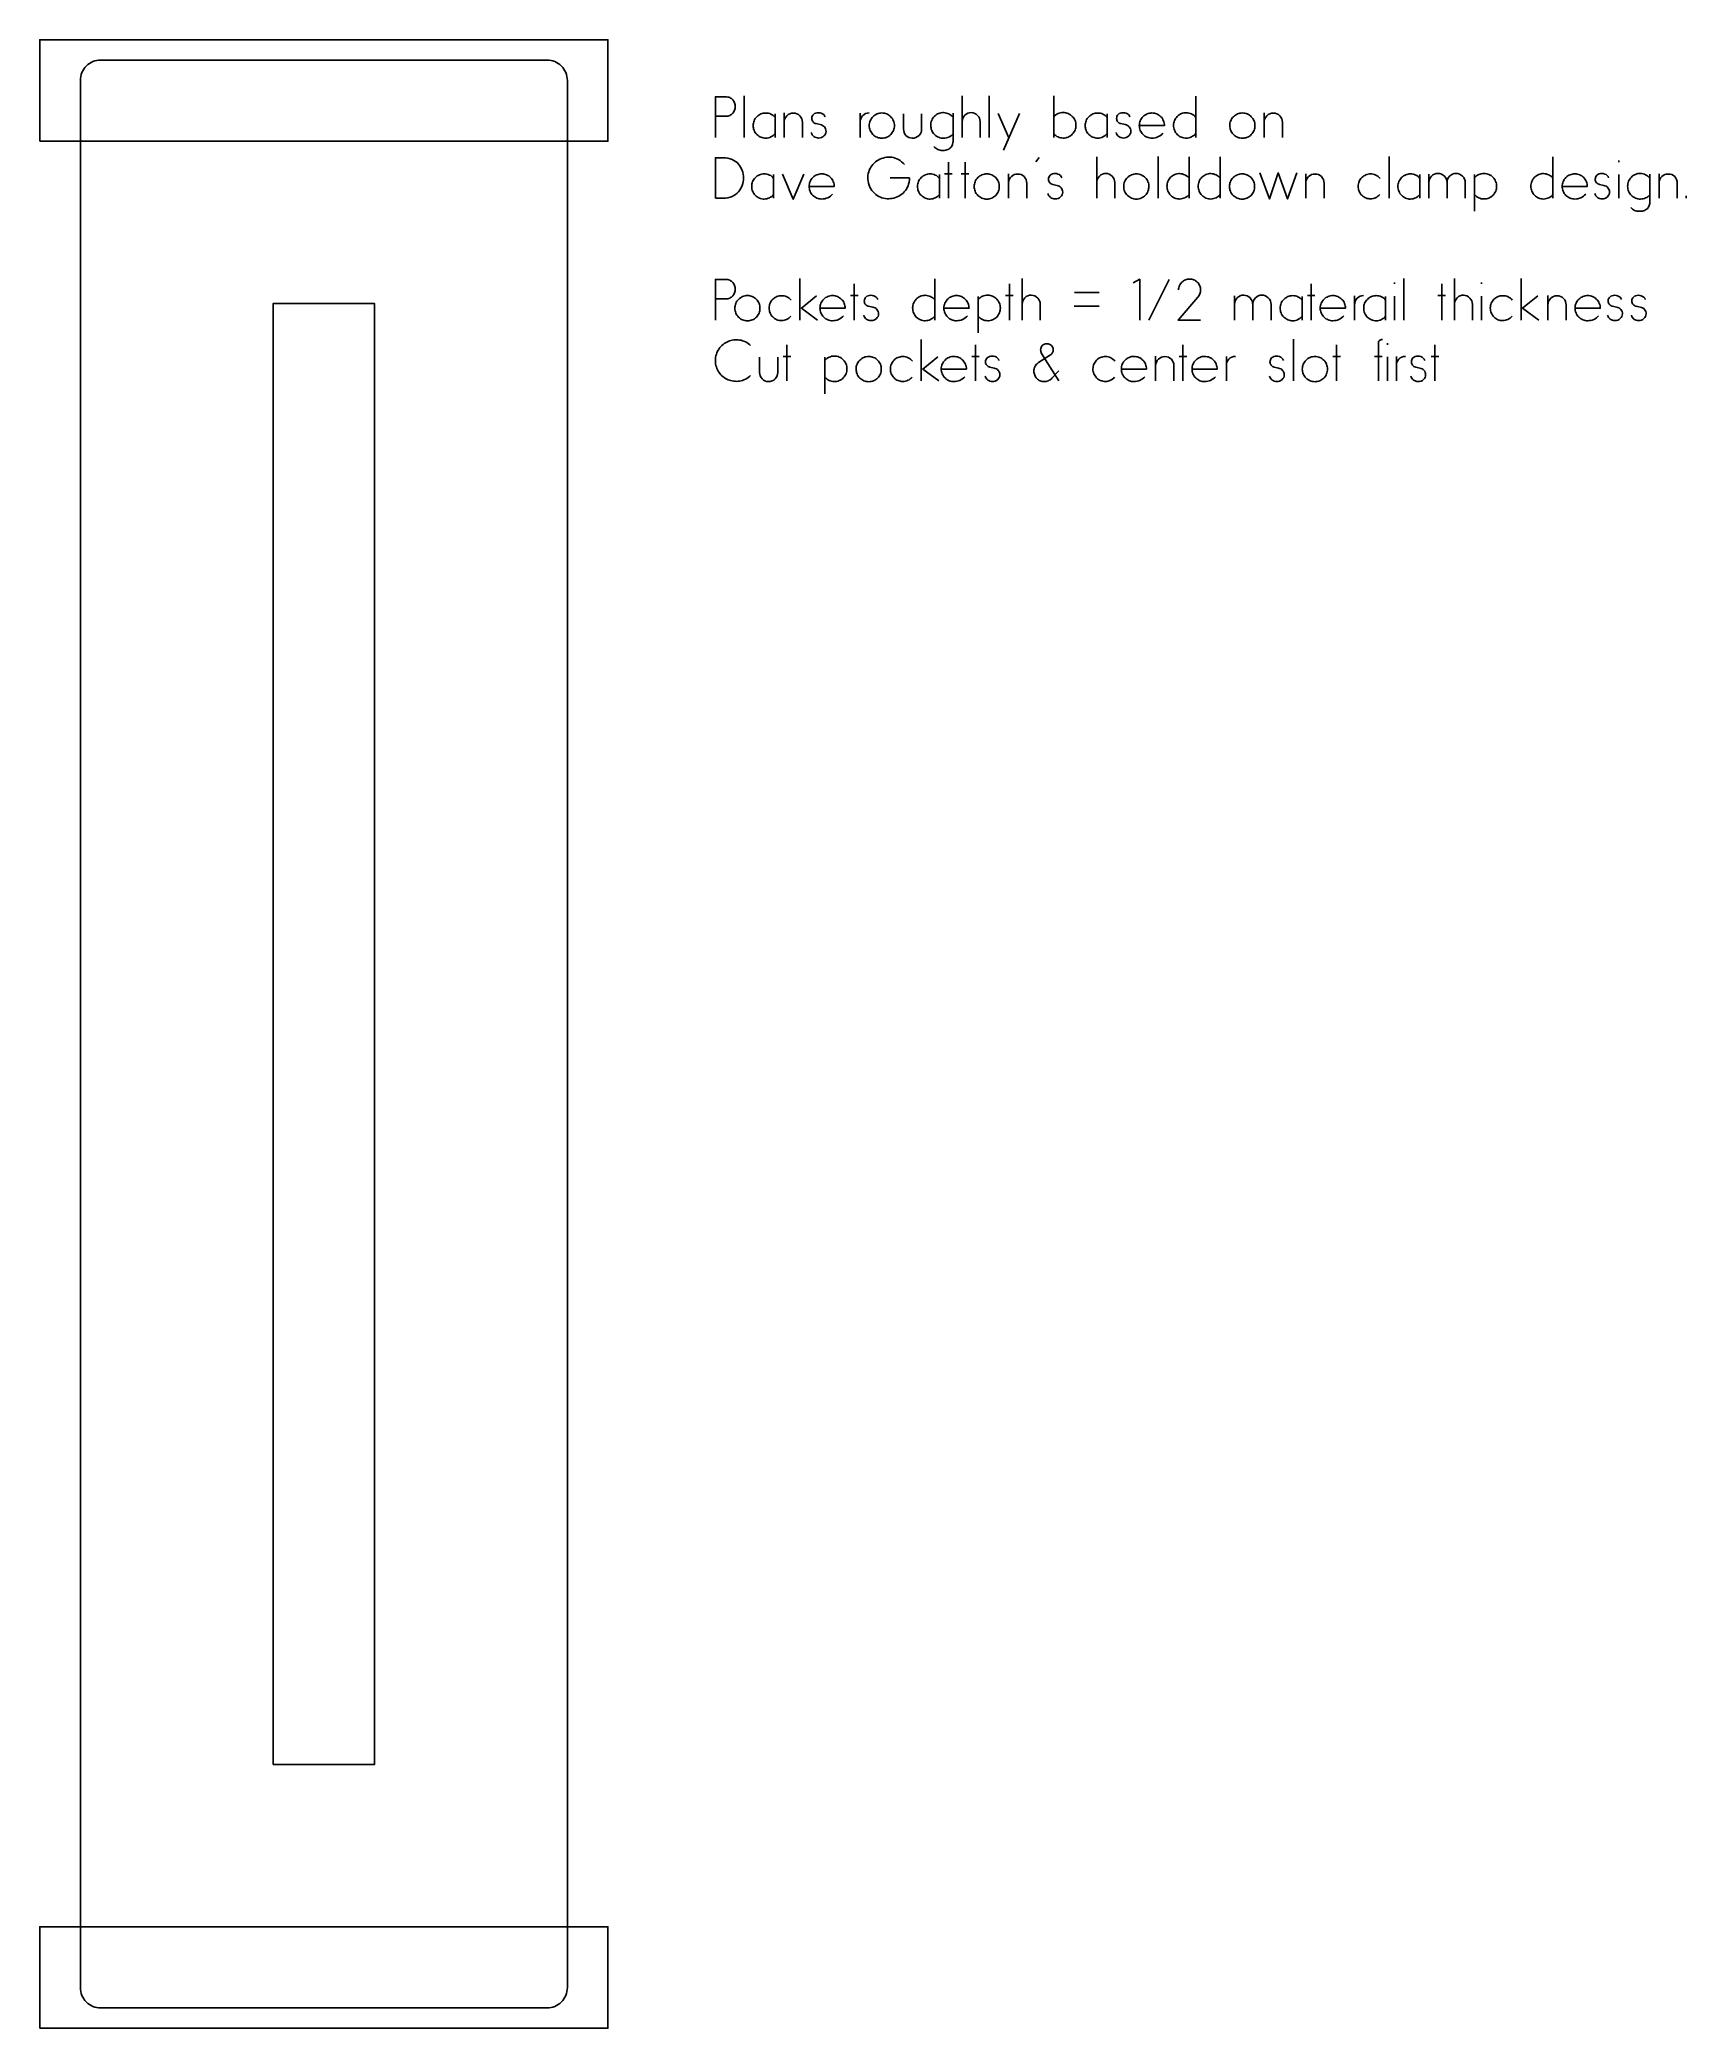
# Model space of a CAD drawing. Extents: x 0.37 to 5.45, y 0.44 to 6.56.
import ezdxf

# ---------------------------------------------------------------- set-up
doc = ezdxf.new("R2010")
doc.units = 0
doc.layers.add('END_POCKETS', color=7, linetype='CONTINUOUS')
doc.layers.add('LAYER_1', color=7, linetype='CONTINUOUS')

msp = doc.modelspace()

# ---------------------------------------------------------------- linework, layer by layer
at = {"layer": 'END_POCKETS'}
for points in [[(0.375, 6.25), (2.125, 6.25), (2.125, 6.5625), (0.375, 6.5625)], [(0.375, 0.4375), (2.125, 0.4375), (2.125, 0.75), (0.375, 0.75)]]:
    msp.add_lwpolyline(points, close=True, dxfattribs=at)
at = {"layer": 'LAYER_1'}
msp.add_lwpolyline([(0.5, 0.5625, 0.414214), (0.5625, 0.5), (1.9375, 0.5, 0.414214), (2, 0.5625), (2, 6.4375, 0.414214), (1.9375, 6.5), (0.5625, 6.5, 0.414214), (0.5, 6.4375)], format="xyb", close=True, dxfattribs=at)
for points in [[(2.456, 6.2618), (2.456, 6.3868), (2.487, 6.3868), (2.4906, 6.3867), (2.494, 6.3862), (2.4971, 6.3853), (2.5001, 6.3843), (2.5027, 6.3829), (2.5052, 6.3813), (2.5094, 6.3775), (2.5127, 6.3729), (2.515, 6.3678), (2.5164, 6.3624), (2.5169, 6.3568), (2.5164, 6.3512), (2.515, 6.3458), (2.5127, 6.3407), (2.5094, 6.3362), (2.5074, 6.3342), (2.5052, 6.3324), (2.5027, 6.3308), (2.5001, 6.3294), (2.4971, 6.3283), (2.494, 6.3275), (2.4906, 6.327), (2.487, 6.3268), (2.456, 6.3268)], [(2.5448, 6.3901), (2.5448, 6.2618)], [(3.2161, 6.3894), (3.2161, 6.2618)], [(3.299, 6.3901), (3.299, 6.2618)], [(3.4979, 6.39), (3.4979, 6.2618)], [(3.9353, 6.3891), (3.9353, 6.2618)], [(2.64, 6.2733), (2.6371, 6.2703), (2.634, 6.2676), (2.6306, 6.2653), (2.627, 6.2633), (2.6233, 6.2617), (2.6193, 6.2605), (2.6153, 6.2597), (2.6112, 6.2593), (2.6073, 6.2595), (2.6035, 6.2601), (2.5997, 6.261), (2.5961, 6.2623), (2.5927, 6.264), (2.5894, 6.266), (2.5863, 6.2683), (2.5834, 6.2709), (2.5808, 6.2738), (2.5786, 6.2769), (2.5766, 6.2801), (2.575, 6.2836), (2.5738, 6.2872), (2.5729, 6.2909), (2.5724, 6.2947), (2.5723, 6.2985), (2.5725, 6.3023), (2.573, 6.306), (2.574, 6.3096), (2.5753, 6.3132), (2.5769, 6.3165), (2.5789, 6.3197), (2.5812, 6.3227), (2.5838, 6.3254), (2.5866, 6.3281), (2.5896, 6.3304), (2.5929, 6.3323), (2.5963, 6.334), (2.5998, 6.3353), (2.6035, 6.3362), (2.6073, 6.3367), (2.6111, 6.3369), (2.6153, 6.3367), (2.6194, 6.3361), (2.6234, 6.335), (2.6272, 6.3334), (2.6308, 6.3314), (2.6342, 6.329), (2.6372, 6.3262), (2.64, 6.323)], [(2.64, 6.3345), (2.64, 6.2617)], [(2.6675, 6.3375), (2.6675, 6.2618)], [(2.6675, 6.3085), (2.6681, 6.3141), (2.6698, 6.3195), (2.6726, 6.3244), (2.6763, 6.3286), (2.6806, 6.3321), (2.6853, 6.3346), (2.6905, 6.3361), (2.696, 6.3365), (2.7015, 6.336), (2.7068, 6.3345), (2.7117, 6.3319), (2.716, 6.3284), (2.7194, 6.324), (2.7219, 6.3191), (2.7234, 6.3139), (2.7238, 6.3084), (2.7238, 6.2618)], [(2.7513, 6.2764), (2.7526, 6.2729), (2.7544, 6.2697), (2.7567, 6.2669), (2.7595, 6.2644), (2.7627, 6.2625), (2.7663, 6.261), (2.77, 6.2601), (2.7738, 6.2599), (2.7784, 6.26), (2.7827, 6.2612), (2.7868, 6.2633), (2.7903, 6.2662), (2.793, 6.2691), (2.7951, 6.2726), (2.7964, 6.2763), (2.7968, 6.2803), (2.7966, 6.2842), (2.7956, 6.2878), (2.794, 6.2912), (2.7919, 6.2942), (2.7892, 6.2968), (2.7861, 6.2988), (2.7827, 6.3003), (2.7789, 6.3012), (2.7663, 6.3041), (2.7635, 6.3049), (2.7609, 6.3061), (2.7586, 6.3078), (2.7567, 6.3098), (2.7551, 6.3121), (2.7539, 6.3147), (2.7532, 6.3174), (2.7529, 6.3203), (2.7532, 6.3237), (2.7542, 6.327), (2.7557, 6.3299), (2.7579, 6.3326), (2.7612, 6.335), (2.765, 6.3367), (2.769, 6.3377), (2.7731, 6.3378), (2.7777, 6.3376), (2.782, 6.3365), (2.7861, 6.3346), (2.7897, 6.3319), (2.7923, 6.3287), (2.7942, 6.325)], [(2.9018, 6.3082), (2.9021, 6.3138), (2.9035, 6.3192), (2.906, 6.3242), (2.9095, 6.3286), (2.9138, 6.3323), (2.9187, 6.3349), (2.9241, 6.3366), (2.9297, 6.3372)], [(2.9018, 6.3366), (2.9018, 6.2618)], [(3.0912, 6.3348), (3.0912, 6.2881), (3.0908, 6.2824), (3.0893, 6.2771), (3.0867, 6.2721), (3.0832, 6.2677), (3.0787, 6.2641), (3.0736, 6.2615), (3.0682, 6.2599), (3.0624, 6.2595), (3.057, 6.26), (3.0518, 6.2616), (3.0471, 6.2642), (3.043, 6.2677), (3.0396, 6.2722), (3.0373, 6.2772), (3.0359, 6.2825), (3.0355, 6.2881), (3.0355, 6.3348)], [(3.1879, 6.2721), (3.1849, 6.2692), (3.1817, 6.2667), (3.1783, 6.2646), (3.1747, 6.2627), (3.1709, 6.2613), (3.167, 6.2603), (3.1629, 6.2596), (3.1589, 6.2593), (3.1549, 6.2594), (3.1511, 6.2599), (3.1473, 6.2608), (3.1437, 6.2621), (3.1401, 6.2637), (3.1368, 6.2657), (3.1337, 6.268), (3.1308, 6.2707), (3.1282, 6.2736), (3.1258, 6.2767), (3.1239, 6.28), (3.1222, 6.2835), (3.121, 6.2871), (3.1201, 6.2909), (3.1195, 6.2947), (3.1194, 6.2987), (3.1195, 6.3026), (3.12, 6.3065), (3.1209, 6.3103), (3.1222, 6.314), (3.1239, 6.3175), (3.1258, 6.3209), (3.1282, 6.3241), (3.1308, 6.327), (3.1337, 6.3296), (3.1369, 6.3319), (3.1402, 6.3339), (3.1437, 6.3355), (3.1473, 6.3368), (3.1511, 6.3376), (3.155, 6.3381), (3.1589, 6.3382), (3.163, 6.3378), (3.1671, 6.3369), (3.171, 6.3357), (3.1748, 6.334), (3.1784, 6.3321), (3.1818, 6.3297), (3.185, 6.3271), (3.1879, 6.3241)], [(3.1878, 6.3364), (3.1878, 6.2515), (3.1879, 6.2485), (3.1876, 6.2456), (3.1862, 6.2398), (3.1837, 6.2345), (3.182, 6.232), (3.1801, 6.2297), (3.1775, 6.2277), (3.1746, 6.2259), (3.1717, 6.2245), (3.1686, 6.2233), (3.1654, 6.2224), (3.1621, 6.2218), (3.1588, 6.2216), (3.1554, 6.2216), (3.1516, 6.2217), (3.1479, 6.2221), (3.1443, 6.2231), (3.1409, 6.2244), (3.1376, 6.2262), (3.1345, 6.2283), (3.1317, 6.2308), (3.1292, 6.2337)], [(3.2161, 6.3106), (3.2166, 6.3161), (3.2182, 6.3213), (3.2209, 6.3261), (3.2244, 6.3303), (3.2286, 6.3338), (3.2333, 6.3363), (3.2385, 6.3378), (3.2439, 6.3382), (3.2495, 6.3376), (3.2547, 6.3358), (3.2595, 6.3331), (3.2636, 6.3294), (3.267, 6.3253), (3.2694, 6.3206), (3.2709, 6.3155), (3.2715, 6.3103), (3.2715, 6.2618)], [(3.3265, 6.3357), (3.3601, 6.2604)], [(3.393, 6.3355), (3.3437, 6.2222)], [(3.498, 6.3252), (3.5009, 6.3281), (3.5042, 6.3308), (3.5077, 6.3331), (3.5113, 6.335), (3.5152, 6.3365), (3.5192, 6.3376), (3.5233, 6.3383), (3.5275, 6.3386), (3.5314, 6.3384), (3.5352, 6.3378), (3.5389, 6.3368), (3.5425, 6.3354), (3.5459, 6.3337), (3.5492, 6.3317), (3.5522, 6.3293), (3.555, 6.3266), (3.5576, 6.3238), (3.56, 6.3207), (3.562, 6.3175), (3.5637, 6.314), (3.565, 6.3104), (3.5659, 6.3067), (3.5665, 6.3029), (3.5666, 6.299), (3.5665, 6.2952), (3.566, 6.2914), (3.5651, 6.2877), (3.5638, 6.2841), (3.5622, 6.2807), (3.5602, 6.2775), (3.5579, 6.2744), (3.5553, 6.2716), (3.5524, 6.2689), (3.5493, 6.2665), (3.546, 6.2645), (3.5425, 6.2628), (3.5389, 6.2615), (3.5351, 6.2605), (3.5312, 6.2599), (3.5273, 6.2597), (3.5231, 6.26), (3.5191, 6.2606), (3.5151, 6.2617), (3.5113, 6.2632), (3.5076, 6.265), (3.5042, 6.2673), (3.5009, 6.2699), (3.498, 6.2728)], [(3.6625, 6.2733), (3.6597, 6.2703), (3.6565, 6.2676), (3.6532, 6.2653), (3.6496, 6.2633), (3.6458, 6.2617), (3.6419, 6.2605), (3.6378, 6.2597), (3.6337, 6.2593), (3.6298, 6.2595), (3.626, 6.2601), (3.6223, 6.261), (3.6187, 6.2623), (3.6152, 6.264), (3.6119, 6.266), (3.6088, 6.2683), (3.606, 6.2709), (3.6034, 6.2738), (3.6011, 6.2769), (3.5992, 6.2801), (3.5976, 6.2836), (3.5964, 6.2872), (3.5955, 6.2909), (3.595, 6.2947), (3.5949, 6.2985), (3.595, 6.3023), (3.5956, 6.306), (3.5965, 6.3096), (3.5978, 6.3132), (3.5994, 6.3165), (3.6014, 6.3197), (3.6037, 6.3227), (3.6063, 6.3254), (3.6091, 6.3281), (3.6122, 6.3304), (3.6154, 6.3323), (3.6188, 6.334), (3.6224, 6.3353), (3.6261, 6.3362), (3.6298, 6.3367), (3.6337, 6.3369), (3.6379, 6.3367), (3.642, 6.3361), (3.6459, 6.335), (3.6498, 6.3334), (3.6534, 6.3314), (3.6567, 6.329), (3.6598, 6.3262), (3.6625, 6.323)], [(3.6626, 6.3345), (3.6626, 6.2617)], [(3.6901, 6.2764), (3.6913, 6.2729), (3.6931, 6.2697), (3.6954, 6.2669), (3.6982, 6.2644), (3.7015, 6.2625), (3.705, 6.261), (3.7087, 6.2601), (3.7125, 6.2599), (3.7171, 6.26), (3.7215, 6.2612), (3.7255, 6.2633), (3.729, 6.2662), (3.7318, 6.2691), (3.7338, 6.2726), (3.7351, 6.2763), (3.7356, 6.2803), (3.7353, 6.2842), (3.7343, 6.2878), (3.7328, 6.2912), (3.7306, 6.2942), (3.728, 6.2968), (3.7249, 6.2988), (3.7214, 6.3003), (3.7176, 6.3012), (3.705, 6.3041), (3.7022, 6.3049), (3.6997, 6.3061), (3.6974, 6.3078), (3.6954, 6.3098), (3.6938, 6.3121), (3.6927, 6.3147), (3.6919, 6.3174), (3.6917, 6.3203), (3.692, 6.3237), (3.6929, 6.327), (3.6945, 6.3299), (3.6966, 6.3326), (3.7, 6.335), (3.7037, 6.3367), (3.7077, 6.3377), (3.7119, 6.3378), (3.7164, 6.3376), (3.7208, 6.3365), (3.7248, 6.3346), (3.7284, 6.3319), (3.7311, 6.3287), (3.7329, 6.325)], [(3.8341, 6.2744), (3.8308, 6.2711), (3.8271, 6.2681), (3.8231, 6.2656), (3.8189, 6.2634), (3.8146, 6.2618), (3.81, 6.2605), (3.8054, 6.2598), (3.8006, 6.2595), (3.7968, 6.2596), (3.793, 6.2601), (3.7893, 6.261), (3.7858, 6.2622), (3.7824, 6.2639), (3.7791, 6.2658), (3.7761, 6.2681), (3.7733, 6.2707), (3.7706, 6.2735), (3.7683, 6.2766), (3.7663, 6.2799), (3.7646, 6.2834), (3.7633, 6.2871), (3.7624, 6.2908), (3.7618, 6.2946), (3.7616, 6.2985), (3.7618, 6.3024), (3.7624, 6.3061), (3.7633, 6.3098), (3.7646, 6.3133), (3.7663, 6.3168), (3.7683, 6.32), (3.7706, 6.323), (3.7732, 6.3258), (3.776, 6.3284), (3.7791, 6.3307), (3.7823, 6.3326), (3.7858, 6.3342), (3.7893, 6.3355), (3.793, 6.3364), (3.7968, 6.3369), (3.8006, 6.337), (3.8045, 6.3369), (3.8083, 6.3363), (3.812, 6.3354), (3.8156, 6.3341), (3.819, 6.3324), (3.8222, 6.3304), (3.8253, 6.3281), (3.828, 6.3254), (3.8305, 6.3226), (3.8328, 6.3195), (3.8346, 6.3163), (3.8362, 6.3128), (3.8374, 6.3093), (3.8383, 6.3057), (3.8389, 6.3019), (3.839, 6.2981), (3.7616, 6.2981)], [(3.9352, 6.2731), (3.9323, 6.2701), (3.9292, 6.2675), (3.9258, 6.2652), (3.9222, 6.2633), (3.9184, 6.2617), (3.9145, 6.2606), (3.9104, 6.2598), (3.9063, 6.2595), (3.9024, 6.2596), (3.8986, 6.2602), (3.8948, 6.2611), (3.8912, 6.2623), (3.8877, 6.264), (3.8844, 6.266), (3.8813, 6.2683), (3.8785, 6.271), (3.8759, 6.2738), (3.8736, 6.277), (3.8717, 6.2803), (3.8701, 6.2837), (3.8688, 6.2873), (3.8679, 6.2911), (3.8674, 6.2949), (3.8673, 6.2988), (3.8674, 6.3026), (3.8679, 6.3064), (3.8688, 6.3101), (3.8701, 6.3137), (3.8717, 6.3171), (3.8736, 6.3204), (3.8759, 6.3234), (3.8785, 6.3263), (3.8814, 6.3289), (3.8844, 6.3313), (3.8877, 6.3333), (3.8912, 6.3349), (3.8948, 6.3362), (3.8985, 6.3371), (3.9023, 6.3376), (3.9062, 6.3378), (3.9103, 6.3375), (3.9144, 6.3367), (3.9183, 6.3355), (3.9221, 6.334), (3.9257, 6.3321), (3.9292, 6.3298), (3.9323, 6.3271), (3.9352, 6.3242)], [(4.1459, 6.3375), (4.1459, 6.2618)], [(4.1459, 6.3085), (4.1465, 6.3141), (4.1482, 6.3195), (4.151, 6.3244), (4.1547, 6.3286), (4.159, 6.3321), (4.1637, 6.3346), (4.1689, 6.3361), (4.1744, 6.3365), (4.1799, 6.336), (4.1852, 6.3345), (4.1901, 6.3319), (4.1944, 6.3284), (4.1978, 6.324), (4.2003, 6.3191), (4.2018, 6.3139), (4.2022, 6.3084), (4.2022, 6.2618)], [(2.9947, 6.1368), (3.0537, 6.1368), (3.0534, 6.1303), (3.0526, 6.124), (3.0512, 6.1181), (3.0494, 6.1126), (3.0471, 6.1073), (3.0443, 6.1024), (3.0412, 6.0979), (3.0377, 6.0937), (3.0339, 6.0899), (3.0298, 6.0865), (3.0255, 6.0834), (3.0209, 6.0807), (3.016, 6.0784), (3.0111, 6.0764), (3.006, 6.0749), (3.0007, 6.0738), (2.9955, 6.0731), (2.9901, 6.0728), (2.9848, 6.0729), (2.9795, 6.0734), (2.9742, 6.0744), (2.9691, 6.0758), (2.964, 6.0776), (2.9592, 6.0799), (2.9545, 6.0827), (2.95, 6.0859), (2.9457, 6.0895), (2.9418, 6.0937), (2.9382, 6.0983), (2.9349, 6.1034), (2.932, 6.1089), (2.9295, 6.115), (2.9276, 6.1212), (2.9262, 6.1273), (2.9255, 6.1333), (2.9254, 6.1392), (2.9258, 6.1449), (2.9267, 6.1504), (2.9281, 6.1557), (2.9299, 6.1608), (2.9322, 6.1656), (2.9349, 6.1703), (2.9379, 6.1746), (2.9413, 6.1787), (2.9451, 6.1825), (2.9491, 6.186), (2.9533, 6.1892), (2.9578, 6.192), (2.9625, 6.1945), (2.9674, 6.1966), (2.9725, 6.1983), (2.9776, 6.1996), (2.9829, 6.2005), (2.9882, 6.2009), (2.9935, 6.2009), (2.9989, 6.2004), (3.0042, 6.1995), (3.0095, 6.198), (3.0147, 6.196), (3.0198, 6.1935), (3.0248, 6.1905), (3.0296, 6.1868), (3.0342, 6.1826), (3.0387, 6.1778)], [(3.4527, 6.1999), (3.4425, 6.1864)], [(3.6307, 6.2019), (3.6307, 6.0743)], [(3.8193, 6.2026), (3.8193, 6.0743)], [(3.9148, 6.2016), (3.9148, 6.0743)], [(4.0111, 6.2016), (4.0111, 6.0743)], [(4.5307, 6.2026), (4.5307, 6.0743)], [(5.0358, 6.2016), (5.0358, 6.0743)], [(5.2382, 6.1903), (5.2382, 6.1855)], [(2.6354, 6.0858), (2.6325, 6.0828), (2.6294, 6.0801), (2.626, 6.0778), (2.6224, 6.0758), (2.6186, 6.0742), (2.6147, 6.073), (2.6107, 6.0722), (2.6065, 6.0718), (2.6026, 6.072), (2.5988, 6.0726), (2.5951, 6.0735), (2.5915, 6.0748), (2.588, 6.0765), (2.5847, 6.0785), (2.5817, 6.0808), (2.5788, 6.0834), (2.5762, 6.0863), (2.5739, 6.0894), (2.572, 6.0926), (2.5704, 6.0961), (2.5692, 6.0997), (2.5683, 6.1034), (2.5678, 6.1072), (2.5677, 6.111), (2.5678, 6.1148), (2.5684, 6.1185), (2.5693, 6.1221), (2.5706, 6.1257), (2.5723, 6.129), (2.5742, 6.1322), (2.5765, 6.1352), (2.5792, 6.1379), (2.582, 6.1406), (2.585, 6.1429), (2.5882, 6.1448), (2.5916, 6.1465), (2.5952, 6.1478), (2.5989, 6.1487), (2.6026, 6.1492), (2.6065, 6.1494), (2.6107, 6.1492), (2.6148, 6.1486), (2.6188, 6.1475), (2.6226, 6.1459), (2.6262, 6.1439), (2.6295, 6.1415), (2.6326, 6.1387), (2.6354, 6.1355)], [(2.6354, 6.147), (2.6354, 6.0742)], [(2.6629, 6.1486), (2.6958, 6.0715), (2.7282, 6.1486)], [(2.8171, 6.0869), (2.8137, 6.0836), (2.81, 6.0806), (2.806, 6.0781), (2.8019, 6.0759), (2.7975, 6.0743), (2.7929, 6.073), (2.7883, 6.0723), (2.7835, 6.072), (2.7797, 6.0721), (2.7759, 6.0726), (2.7723, 6.0735), (2.7687, 6.0747), (2.7653, 6.0764), (2.762, 6.0783), (2.759, 6.0806), (2.7562, 6.0832), (2.7535, 6.086), (2.7512, 6.0891), (2.7492, 6.0924), (2.7475, 6.0959), (2.7462, 6.0996), (2.7453, 6.1033), (2.7447, 6.1071), (2.7445, 6.111), (2.7447, 6.1149), (2.7453, 6.1186), (2.7463, 6.1223), (2.7476, 6.1258), (2.7492, 6.1293), (2.7512, 6.1325), (2.7535, 6.1355), (2.7561, 6.1383), (2.7589, 6.1409), (2.762, 6.1432), (2.7653, 6.1451), (2.7687, 6.1467), (2.7723, 6.148), (2.776, 6.1489), (2.7797, 6.1494), (2.7836, 6.1495), (2.7874, 6.1494), (2.7912, 6.1488), (2.7949, 6.1479), (2.7985, 6.1466), (2.8019, 6.1449), (2.8051, 6.1429), (2.8082, 6.1406), (2.811, 6.1379), (2.8135, 6.1351), (2.8157, 6.132), (2.8176, 6.1288), (2.8191, 6.1253), (2.8204, 6.1218), (2.8213, 6.1182), (2.8218, 6.1144), (2.822, 6.1106), (2.7446, 6.1106)], [(3.1461, 6.0858), (3.1433, 6.0828), (3.1401, 6.0801), (3.1367, 6.0778), (3.1332, 6.0758), (3.1294, 6.0742), (3.1255, 6.073), (3.1214, 6.0722), (3.1173, 6.0718), (3.1134, 6.072), (3.1096, 6.0726), (3.1059, 6.0735), (3.1022, 6.0748), (3.0988, 6.0765), (3.0955, 6.0785), (3.0924, 6.0808), (3.0896, 6.0834), (3.087, 6.0863), (3.0847, 6.0894), (3.0828, 6.0926), (3.0812, 6.0961), (3.0799, 6.0997), (3.0791, 6.1034), (3.0785, 6.1072), (3.0784, 6.111), (3.0786, 6.1148), (3.0792, 6.1185), (3.0801, 6.1221), (3.0814, 6.1257), (3.083, 6.129), (3.085, 6.1322), (3.0873, 6.1352), (3.0899, 6.1379), (3.0927, 6.1406), (3.0957, 6.1429), (3.099, 6.1448), (3.1024, 6.1465), (3.106, 6.1478), (3.1096, 6.1487), (3.1134, 6.1492), (3.1172, 6.1494), (3.1214, 6.1492), (3.1255, 6.1486), (3.1295, 6.1475), (3.1333, 6.1459), (3.1369, 6.1439), (3.1403, 6.1415), (3.1434, 6.1387), (3.1461, 6.1355)], [(3.1462, 6.147), (3.1462, 6.0742)], [(3.1621, 6.1495), (3.1856, 6.1495)], [(3.174, 6.1855), (3.174, 6.0743)], [(3.2131, 6.1495), (3.2367, 6.1495)], [(3.225, 6.1855), (3.225, 6.0743)], [(3.3587, 6.15), (3.3587, 6.0743)], [(3.3587, 6.121), (3.3593, 6.1266), (3.361, 6.132), (3.3638, 6.1369), (3.3675, 6.1411), (3.3717, 6.1446), (3.3765, 6.1471), (3.3817, 6.1486), (3.3871, 6.149), (3.3927, 6.1485), (3.398, 6.147), (3.4028, 6.1444), (3.4071, 6.1409), (3.4105, 6.1365), (3.413, 6.1316), (3.4145, 6.1264), (3.415, 6.1209), (3.415, 6.0743)], [(3.4802, 6.0889), (3.4814, 6.0854), (3.4832, 6.0822), (3.4856, 6.0794), (3.4884, 6.0769), (3.4916, 6.075), (3.4951, 6.0735), (3.4988, 6.0726), (3.5026, 6.0724), (3.5072, 6.0725), (3.5116, 6.0737), (3.5157, 6.0758), (3.5192, 6.0787), (3.5219, 6.0816), (3.524, 6.0851), (3.5253, 6.0888), (3.5257, 6.0928), (3.5254, 6.0967), (3.5245, 6.1003), (3.5229, 6.1037), (3.5207, 6.1067), (3.5181, 6.1093), (3.515, 6.1113), (3.5115, 6.1128), (3.5078, 6.1137), (3.4952, 6.1166), (3.4924, 6.1174), (3.4898, 6.1186), (3.4875, 6.1203), (3.4856, 6.1223), (3.484, 6.1246), (3.4828, 6.1272), (3.4821, 6.1299), (3.4818, 6.1328), (3.4821, 6.1362), (3.483, 6.1395), (3.4846, 6.1424), (3.4868, 6.1451), (3.4901, 6.1475), (3.4939, 6.1492), (3.4979, 6.1502), (3.502, 6.1503), (3.5065, 6.1501), (3.5109, 6.149), (3.5149, 6.1471), (3.5185, 6.1444), (3.5212, 6.1412), (3.523, 6.1375)], [(3.6307, 6.1231), (3.6312, 6.1286), (3.6329, 6.1338), (3.6355, 6.1386), (3.639, 6.1428), (3.6432, 6.1463), (3.6479, 6.1488), (3.6531, 6.1503), (3.6585, 6.1507), (3.6641, 6.1501), (3.6693, 6.1483), (3.6741, 6.1456), (3.6782, 6.1419), (3.6816, 6.1378), (3.684, 6.1331), (3.6856, 6.128), (3.6861, 6.1228), (3.6861, 6.0743)], [(3.9148, 6.0856), (3.9119, 6.0826), (3.9087, 6.08), (3.9053, 6.0777), (3.9017, 6.0758), (3.898, 6.0742), (3.894, 6.0731), (3.89, 6.0723), (3.8858, 6.072), (3.882, 6.0721), (3.8781, 6.0727), (3.8744, 6.0736), (3.8707, 6.0748), (3.8673, 6.0765), (3.864, 6.0785), (3.8609, 6.0808), (3.858, 6.0835), (3.8554, 6.0863), (3.8532, 6.0895), (3.8512, 6.0928), (3.8496, 6.0962), (3.8484, 6.0998), (3.8475, 6.1036), (3.847, 6.1074), (3.8468, 6.1113), (3.847, 6.1151), (3.8475, 6.1189), (3.8484, 6.1226), (3.8496, 6.1262), (3.8512, 6.1296), (3.8532, 6.1329), (3.8555, 6.1359), (3.8581, 6.1388), (3.8609, 6.1414), (3.864, 6.1438), (3.8673, 6.1458), (3.8707, 6.1474), (3.8743, 6.1487), (3.878, 6.1496), (3.8819, 6.1501), (3.8857, 6.1503), (3.8899, 6.15), (3.8939, 6.1492), (3.8979, 6.148), (3.9017, 6.1465), (3.9053, 6.1446), (3.9087, 6.1423), (3.9119, 6.1396), (3.9148, 6.1367)], [(4.011, 6.0856), (4.0082, 6.0826), (4.005, 6.08), (4.0016, 6.0777), (3.998, 6.0758), (3.9942, 6.0742), (3.9903, 6.0731), (3.9862, 6.0723), (3.9821, 6.072), (3.9782, 6.0721), (3.9744, 6.0727), (3.9706, 6.0736), (3.967, 6.0748), (3.9635, 6.0765), (3.9602, 6.0785), (3.9571, 6.0808), (3.9543, 6.0835), (3.9517, 6.0863), (3.9494, 6.0895), (3.9475, 6.0928), (3.9459, 6.0962), (3.9446, 6.0998), (3.9437, 6.1036), (3.9432, 6.1074), (3.9431, 6.1113), (3.9432, 6.1151), (3.9437, 6.1189), (3.9446, 6.1226), (3.9459, 6.1262), (3.9475, 6.1296), (3.9495, 6.1329), (3.9517, 6.1359), (3.9543, 6.1388), (3.9572, 6.1414), (3.9602, 6.1438), (3.9635, 6.1458), (3.967, 6.1474), (3.9706, 6.1487), (3.9743, 6.1496), (3.9781, 6.1501), (3.982, 6.1503), (3.9861, 6.15), (3.9902, 6.1492), (3.9941, 6.148), (3.9979, 6.1465), (4.0016, 6.1446), (4.005, 6.1423), (4.0081, 6.1396), (4.011, 6.1367)], [(4.1331, 6.1522), (4.1625, 6.0723), (4.1897, 6.1522), (4.2184, 6.0723), (4.2469, 6.1522)], [(4.2744, 6.15), (4.2744, 6.0743)], [(4.2744, 6.121), (4.275, 6.1266), (4.2767, 6.132), (4.2795, 6.1369), (4.2832, 6.1411), (4.2874, 6.1446), (4.2922, 6.1471), (4.2974, 6.1486), (4.3029, 6.149), (4.3084, 6.1485), (4.3137, 6.147), (4.3186, 6.1444), (4.3229, 6.1409), (4.3263, 6.1365), (4.3288, 6.1316), (4.3303, 6.1264), (4.3307, 6.1209), (4.3307, 6.0743)], [(4.5025, 6.0859), (4.4997, 6.083), (4.4965, 6.0803), (4.4932, 6.078), (4.4896, 6.0761), (4.4859, 6.0746), (4.482, 6.0734), (4.4779, 6.0727), (4.4738, 6.0724), (4.4701, 6.0725), (4.4664, 6.0731), (4.4628, 6.074), (4.4593, 6.0753), (4.4559, 6.0769), (4.4527, 6.0788), (4.4497, 6.081), (4.447, 6.0836), (4.4443, 6.0864), (4.442, 6.0895), (4.44, 6.0928), (4.4384, 6.0963), (4.4372, 6.0999), (4.4363, 6.1036), (4.4358, 6.1074), (4.4357, 6.1113), (4.4358, 6.1151), (4.4364, 6.1188), (4.4373, 6.1224), (4.4385, 6.1259), (4.4401, 6.1293), (4.4421, 6.1324), (4.4444, 6.1354), (4.4469, 6.1382), (4.4497, 6.1407), (4.4527, 6.143), (4.4559, 6.1449), (4.4593, 6.1464), (4.4628, 6.1477), (4.4665, 6.1485), (4.4702, 6.1491), (4.474, 6.1492), (4.4782, 6.1491), (4.4824, 6.1484), (4.4864, 6.1473), (4.4903, 6.1457), (4.494, 6.1437), (4.4974, 6.1412), (4.5005, 6.1383), (4.5032, 6.1351)], [(4.6259, 6.0858), (4.623, 6.0828), (4.6199, 6.0801), (4.6165, 6.0778), (4.6129, 6.0758), (4.6092, 6.0742), (4.6053, 6.073), (4.6012, 6.0722), (4.5971, 6.0718), (4.5932, 6.072), (4.5894, 6.0726), (4.5856, 6.0735), (4.582, 6.0748), (4.5786, 6.0765), (4.5753, 6.0785), (4.5722, 6.0808), (4.5694, 6.0834), (4.5668, 6.0863), (4.5645, 6.0894), (4.5626, 6.0926), (4.561, 6.0961), (4.5597, 6.0997), (4.5588, 6.1034), (4.5583, 6.1072), (4.5582, 6.111), (4.5584, 6.1148), (4.559, 6.1185), (4.5599, 6.1221), (4.5612, 6.1257), (4.5628, 6.129), (4.5648, 6.1322), (4.5671, 6.1352), (4.5697, 6.1379), (4.5725, 6.1406), (4.5755, 6.1429), (4.5788, 6.1448), (4.5822, 6.1465), (4.5857, 6.1478), (4.5894, 6.1487), (4.5932, 6.1492), (4.597, 6.1494), (4.6012, 6.1492), (4.6053, 6.1486), (4.6093, 6.1475), (4.6131, 6.1459), (4.6167, 6.1439), (4.6201, 6.1415), (4.6232, 6.1387), (4.6259, 6.1355)], [(4.626, 6.147), (4.626, 6.0742)], [(4.6535, 6.1224), (4.654, 6.128), (4.6555, 6.1332), (4.6581, 6.1381), (4.6616, 6.1424), (4.6637, 6.1444), (4.6659, 6.1461), (4.6708, 6.1488), (4.6762, 6.1504), (4.679, 6.1508), (4.6819, 6.1508), (4.6873, 6.1502), (4.6925, 6.1485), (4.6972, 6.1458), (4.7013, 6.1421), (4.7047, 6.1378), (4.7073, 6.1329), (4.7089, 6.1277), (4.7094, 6.1222), (4.7094, 6.0743)], [(4.6535, 6.1487), (4.6535, 6.0743)], [(4.7094, 6.1222), (4.7098, 6.1277), (4.7113, 6.133), (4.7139, 6.1379), (4.7174, 6.1423), (4.7216, 6.1459), (4.7264, 6.1486), (4.7317, 6.1503), (4.7372, 6.1509), (4.7428, 6.1503), (4.7481, 6.1486), (4.753, 6.1459), (4.7573, 6.1423), (4.7609, 6.138), (4.7635, 6.1331), (4.7651, 6.1277), (4.7656, 6.1221), (4.7656, 6.0743)], [(4.7938, 6.1472), (4.7938, 6.0346)], [(4.7939, 6.1371), (4.7968, 6.1402), (4.8, 6.1429), (4.8034, 6.1453), (4.8071, 6.1473), (4.811, 6.1488), (4.815, 6.1499), (4.8191, 6.1506), (4.8234, 6.1508), (4.8272, 6.1506), (4.8311, 6.15), (4.8348, 6.149), (4.8384, 6.1476), (4.8418, 6.1459), (4.8451, 6.1439), (4.8481, 6.1415), (4.851, 6.1388), (4.8535, 6.1359), (4.8557, 6.1329), (4.8576, 6.1297), (4.8592, 6.1262), (4.8605, 6.1227), (4.8614, 6.119), (4.8619, 6.1153), (4.8621, 6.1115), (4.862, 6.1076), (4.8615, 6.1038), (4.8606, 6.1), (4.8594, 6.0964), (4.8578, 6.0929), (4.8558, 6.0896), (4.8536, 6.0864), (4.851, 6.0835), (4.8481, 6.0809), (4.845, 6.0786), (4.8417, 6.0766), (4.8382, 6.075), (4.8346, 6.0737), (4.8309, 6.0728), (4.8271, 6.0722), (4.8232, 6.0721), (4.819, 6.0723), (4.8148, 6.0729), (4.8108, 6.0741), (4.8069, 6.0757), (4.8033, 6.0777), (4.7999, 6.0801), (4.7967, 6.0829), (4.7939, 6.0861)], [(5.0358, 6.0856), (5.0329, 6.0826), (5.0297, 6.08), (5.0263, 6.0777), (5.0227, 6.0758), (5.0189, 6.0742), (5.015, 6.0731), (5.0109, 6.0723), (5.0068, 6.072), (5.0029, 6.0721), (4.9991, 6.0727), (4.9953, 6.0736), (4.9917, 6.0748), (4.9882, 6.0765), (4.9849, 6.0785), (4.9818, 6.0808), (4.979, 6.0835), (4.9764, 6.0863), (4.9741, 6.0895), (4.9722, 6.0928), (4.9706, 6.0962), (4.9693, 6.0998), (4.9684, 6.1036), (4.9679, 6.1074), (4.9678, 6.1113), (4.9679, 6.1151), (4.9684, 6.1189), (4.9693, 6.1226), (4.9706, 6.1262), (4.9722, 6.1296), (4.9742, 6.1329), (4.9764, 6.1359), (4.9791, 6.1388), (4.9819, 6.1414), (4.9849, 6.1438), (4.9882, 6.1458), (4.9917, 6.1474), (4.9953, 6.1487), (4.999, 6.1496), (5.0028, 6.1501), (5.0067, 6.1503), (5.0108, 6.15), (5.0149, 6.1492), (5.0188, 6.148), (5.0226, 6.1465), (5.0263, 6.1446), (5.0297, 6.1423), (5.0329, 6.1396), (5.0358, 6.1367)], [(5.1366, 6.0869), (5.1332, 6.0836), (5.1295, 6.0806), (5.1255, 6.0781), (5.1213, 6.0759), (5.117, 6.0743), (5.1124, 6.073), (5.1078, 6.0723), (5.103, 6.072), (5.0992, 6.0721), (5.0954, 6.0726), (5.0918, 6.0735), (5.0882, 6.0747), (5.0848, 6.0764), (5.0815, 6.0783), (5.0785, 6.0806), (5.0757, 6.0832), (5.073, 6.086), (5.0707, 6.0891), (5.0687, 6.0924), (5.067, 6.0959), (5.0657, 6.0996), (5.0648, 6.1033), (5.0642, 6.1071), (5.064, 6.111), (5.0642, 6.1149), (5.0648, 6.1186), (5.0658, 6.1223), (5.0671, 6.1258), (5.0687, 6.1293), (5.0707, 6.1325), (5.073, 6.1355), (5.0756, 6.1383), (5.0784, 6.1409), (5.0815, 6.1432), (5.0848, 6.1451), (5.0882, 6.1467), (5.0918, 6.148), (5.0954, 6.1489), (5.0992, 6.1494), (5.1031, 6.1495), (5.1069, 6.1494), (5.1107, 6.1488), (5.1144, 6.1479), (5.118, 6.1466), (5.1214, 6.1449), (5.1246, 6.1429), (5.1277, 6.1406), (5.1305, 6.1379), (5.133, 6.1351), (5.1352, 6.132), (5.1371, 6.1288), (5.1386, 6.1253), (5.1399, 6.1218), (5.1408, 6.1182), (5.1413, 6.1144), (5.1415, 6.1106), (5.0641, 6.1106)], [(5.1644, 6.0889), (5.1656, 6.0854), (5.1674, 6.0822), (5.1697, 6.0794), (5.1725, 6.0769), (5.1758, 6.075), (5.1793, 6.0735), (5.183, 6.0726), (5.1868, 6.0724), (5.1914, 6.0725), (5.1958, 6.0737), (5.1998, 6.0758), (5.2033, 6.0787), (5.2061, 6.0816), (5.2081, 6.0851), (5.2094, 6.0888), (5.2099, 6.0928), (5.2096, 6.0967), (5.2086, 6.1003), (5.2071, 6.1037), (5.2049, 6.1067), (5.2023, 6.1093), (5.1992, 6.1113), (5.1957, 6.1128), (5.1919, 6.1137), (5.1793, 6.1166), (5.1765, 6.1174), (5.174, 6.1186), (5.1717, 6.1203), (5.1697, 6.1223), (5.1681, 6.1246), (5.1669, 6.1272), (5.1662, 6.1299), (5.166, 6.1328), (5.1663, 6.1362), (5.1672, 6.1395), (5.1688, 6.1424), (5.1709, 6.1451), (5.1743, 6.1475), (5.178, 6.1492), (5.182, 6.1502), (5.1862, 6.1503), (5.1907, 6.1501), (5.1951, 6.149), (5.1991, 6.1471), (5.2027, 6.1444), (5.2054, 6.1412), (5.2072, 6.1375)], [(5.2381, 6.1479), (5.2381, 6.0743)], [(5.3342, 6.0846), (5.3312, 6.0817), (5.328, 6.0792), (5.3246, 6.0771), (5.321, 6.0752), (5.3172, 6.0738), (5.3133, 6.0728), (5.3093, 6.0721), (5.3052, 6.0718), (5.3013, 6.0719), (5.2974, 6.0724), (5.2936, 6.0733), (5.29, 6.0746), (5.2865, 6.0762), (5.2831, 6.0782), (5.28, 6.0805), (5.2771, 6.0832), (5.2745, 6.0861), (5.2722, 6.0892), (5.2702, 6.0925), (5.2685, 6.096), (5.2673, 6.0996), (5.2664, 6.1034), (5.2659, 6.1072), (5.2658, 6.1112), (5.2659, 6.1151), (5.2664, 6.119), (5.2673, 6.1228), (5.2685, 6.1265), (5.2702, 6.13), (5.2722, 6.1334), (5.2745, 6.1366), (5.2772, 6.1395), (5.28, 6.1421), (5.2832, 6.1444), (5.2865, 6.1464), (5.29, 6.148), (5.2937, 6.1493), (5.2974, 6.1501), (5.3013, 6.1506), (5.3052, 6.1507), (5.3093, 6.1503), (5.3134, 6.1494), (5.3173, 6.1482), (5.3211, 6.1465), (5.3247, 6.1446), (5.3281, 6.1422), (5.3313, 6.1396), (5.3342, 6.1366)], [(5.3342, 6.1489), (5.3342, 6.064), (5.3342, 6.061), (5.3339, 6.0581), (5.3325, 6.0523), (5.33, 6.047), (5.3283, 6.0445), (5.3264, 6.0422), (5.3238, 6.0402), (5.3209, 6.0384), (5.318, 6.037), (5.3149, 6.0358), (5.3117, 6.0349), (5.3084, 6.0343), (5.3051, 6.0341), (5.3018, 6.0341), (5.298, 6.0342), (5.2942, 6.0346), (5.2906, 6.0356), (5.2872, 6.0369), (5.2839, 6.0387), (5.2808, 6.0408), (5.278, 6.0433), (5.2756, 6.0462)], [(5.3624, 6.15), (5.3624, 6.0743)], [(5.3624, 6.121), (5.363, 6.1266), (5.3647, 6.132), (5.3674, 6.1369), (5.3712, 6.1411), (5.3754, 6.1446), (5.3802, 6.1471), (5.3854, 6.1486), (5.3908, 6.149), (5.3964, 6.1485), (5.4017, 6.147), (5.4065, 6.1444), (5.4108, 6.1409), (5.4142, 6.1365), (5.4167, 6.1316), (5.4182, 6.1264), (5.4187, 6.1209), (5.4187, 6.0743)], [(5.4462, 6.0815), (5.4462, 6.0743)], [(2.456, 5.6993), (2.456, 5.8243), (2.487, 5.8243), (2.4906, 5.8242), (2.494, 5.8237), (2.4971, 5.8228), (2.5001, 5.8218), (2.5027, 5.8204), (2.5052, 5.8188), (2.5094, 5.815), (2.5127, 5.8104), (2.515, 5.8053), (2.5164, 5.7999), (2.5169, 5.7943), (2.5164, 5.7887), (2.515, 5.7833), (2.5127, 5.7782), (2.5094, 5.7737), (2.5074, 5.7717), (2.5052, 5.7699), (2.5027, 5.7683), (2.5001, 5.7669), (2.4971, 5.7658), (2.494, 5.765), (2.4906, 5.7645), (2.487, 5.7643), (2.456, 5.7643)], [(2.7165, 5.8269), (2.7165, 5.6993)], [(3.1315, 5.8266), (3.1315, 5.6993)], [(3.401, 5.8269), (3.401, 5.6993)], [(3.743, 5.8137), (3.763, 5.8248), (3.763, 5.6993)], [(3.8536, 5.8243), (3.7905, 5.6993)], [(3.8826, 5.7922), (3.8827, 5.7955), (3.8832, 5.7988), (3.884, 5.802), (3.8852, 5.8051), (3.8866, 5.8081), (3.8884, 5.8109), (3.8904, 5.8135), (3.8927, 5.8159), (3.8952, 5.8181), (3.8979, 5.8201), (3.9007, 5.8218), (3.9037, 5.8231), (3.9068, 5.8242), (3.91, 5.825), (3.9133, 5.8254), (3.9166, 5.8256), (3.9199, 5.8255), (3.9231, 5.8251), (3.9263, 5.8243), (3.9294, 5.8233), (3.9324, 5.8219), (3.9352, 5.8202), (3.9379, 5.8183), (3.9403, 5.8161), (3.9426, 5.8136), (3.9446, 5.8109), (3.9463, 5.808), (3.9477, 5.805), (3.9488, 5.8018), (3.9496, 5.7986), (3.9501, 5.7953), (3.9502, 5.7919), (3.9497, 5.7858), (3.9481, 5.78), (3.9455, 5.7746), (3.9419, 5.7697), (3.8811, 5.6993), (3.9499, 5.6993)], [(4.5763, 5.8276), (4.5763, 5.6993)], [(4.7323, 5.8269), (4.7323, 5.6993)], [(4.9379, 5.8269), (4.9379, 5.6993)], [(2.6883, 5.7109), (2.6855, 5.708), (2.6824, 5.7053), (2.679, 5.703), (2.6754, 5.7011), (2.6717, 5.6996), (2.6678, 5.6984), (2.6637, 5.6977), (2.6596, 5.6974), (2.6559, 5.6975), (2.6522, 5.6981), (2.6486, 5.699), (2.6451, 5.7003), (2.6417, 5.7019), (2.6385, 5.7038), (2.6355, 5.706), (2.6328, 5.7086), (2.6301, 5.7114), (2.6278, 5.7145), (2.6259, 5.7178), (2.6242, 5.7213), (2.623, 5.7249), (2.6221, 5.7286), (2.6216, 5.7324), (2.6215, 5.7363), (2.6216, 5.7401), (2.6222, 5.7438), (2.6231, 5.7474), (2.6243, 5.7509), (2.626, 5.7543), (2.6279, 5.7574), (2.6302, 5.7604), (2.6327, 5.7632), (2.6355, 5.7657), (2.6385, 5.768), (2.6417, 5.7699), (2.6451, 5.7714), (2.6486, 5.7727), (2.6523, 5.7735), (2.656, 5.7741), (2.6598, 5.7742), (2.664, 5.7741), (2.6682, 5.7734), (2.6723, 5.7723), (2.6761, 5.7707), (2.6798, 5.7687), (2.6832, 5.7662), (2.6863, 5.7633), (2.689, 5.7601)], [(2.7705, 5.6993), (2.721, 5.7358), (2.7674, 5.7738)], [(2.8506, 5.7119), (2.8472, 5.7086), (2.8435, 5.7056), (2.8395, 5.7031), (2.8354, 5.7009), (2.831, 5.6993), (2.8264, 5.698), (2.8218, 5.6973), (2.817, 5.697), (2.8132, 5.6971), (2.8094, 5.6976), (2.8058, 5.6985), (2.8022, 5.6997), (2.7988, 5.7014), (2.7955, 5.7033), (2.7925, 5.7056), (2.7897, 5.7082), (2.787, 5.711), (2.7847, 5.7141), (2.7827, 5.7174), (2.781, 5.7209), (2.7797, 5.7246), (2.7788, 5.7283), (2.7782, 5.7321), (2.778, 5.736), (2.7782, 5.7399), (2.7788, 5.7436), (2.7798, 5.7473), (2.7811, 5.7508), (2.7827, 5.7543), (2.7847, 5.7575), (2.787, 5.7605), (2.7896, 5.7633), (2.7924, 5.7659), (2.7955, 5.7682), (2.7988, 5.7701), (2.8022, 5.7717), (2.8058, 5.773), (2.8095, 5.7739), (2.8132, 5.7744), (2.8171, 5.7745), (2.8209, 5.7744), (2.8247, 5.7738), (2.8284, 5.7729), (2.832, 5.7716), (2.8354, 5.7699), (2.8386, 5.7679), (2.8417, 5.7656), (2.8445, 5.7629), (2.847, 5.7601), (2.8492, 5.757), (2.8511, 5.7538), (2.8526, 5.7503), (2.8539, 5.7468), (2.8548, 5.7432), (2.8553, 5.7394), (2.8555, 5.7356), (2.7781, 5.7356)], [(2.8718, 5.7745), (2.8953, 5.7745)], [(2.8837, 5.8105), (2.8837, 5.6993)], [(2.913, 5.7139), (2.9142, 5.7104), (2.916, 5.7072), (2.9183, 5.7044), (2.9211, 5.7019), (2.9244, 5.7), (2.9279, 5.6985), (2.9316, 5.6976), (2.9354, 5.6974), (2.94, 5.6975), (2.9444, 5.6987), (2.9484, 5.7008), (2.9519, 5.7037), (2.9547, 5.7066), (2.9568, 5.7101), (2.958, 5.7138), (2.9585, 5.7178), (2.9582, 5.7217), (2.9573, 5.7253), (2.9557, 5.7287), (2.9535, 5.7317), (2.9509, 5.7343), (2.9478, 5.7363), (2.9443, 5.7378), (2.9406, 5.7387), (2.928, 5.7416), (2.9251, 5.7424), (2.9226, 5.7436), (2.9203, 5.7453), (2.9183, 5.7473), (2.9167, 5.7496), (2.9156, 5.7522), (2.9148, 5.7549), (2.9146, 5.7578), (2.9149, 5.7612), (2.9158, 5.7645), (2.9174, 5.7674), (2.9195, 5.7701), (2.9229, 5.7725), (2.9266, 5.7742), (2.9306, 5.7752), (2.9348, 5.7753), (2.9393, 5.7751), (2.9437, 5.774), (2.9477, 5.7721), (2.9513, 5.7694), (2.954, 5.7662), (2.9558, 5.7625)], [(3.1314, 5.7106), (3.1286, 5.7076), (3.1254, 5.705), (3.122, 5.7027), (3.1184, 5.7008), (3.1146, 5.6992), (3.1107, 5.6981), (3.1066, 5.6973), (3.1025, 5.697), (3.0986, 5.6971), (3.0948, 5.6977), (3.091, 5.6986), (3.0874, 5.6998), (3.0839, 5.7015), (3.0806, 5.7035), (3.0775, 5.7058), (3.0747, 5.7085), (3.0721, 5.7113), (3.0698, 5.7145), (3.0679, 5.7178), (3.0663, 5.7212), (3.065, 5.7248), (3.0641, 5.7286), (3.0636, 5.7324), (3.0635, 5.7363), (3.0636, 5.7401), (3.0641, 5.7439), (3.065, 5.7476), (3.0663, 5.7512), (3.0679, 5.7546), (3.0699, 5.7579), (3.0721, 5.7609), (3.0747, 5.7638), (3.0776, 5.7664), (3.0806, 5.7688), (3.0839, 5.7708), (3.0874, 5.7724), (3.091, 5.7737), (3.0947, 5.7746), (3.0985, 5.7751), (3.1024, 5.7753), (3.1065, 5.775), (3.1106, 5.7742), (3.1145, 5.773), (3.1183, 5.7715), (3.122, 5.7696), (3.1254, 5.7673), (3.1285, 5.7646), (3.1314, 5.7617)], [(3.2322, 5.7119), (3.2289, 5.7086), (3.2252, 5.7056), (3.2212, 5.7031), (3.217, 5.7009), (3.2127, 5.6993), (3.2081, 5.698), (3.2035, 5.6973), (3.1987, 5.697), (3.1949, 5.6971), (3.1911, 5.6976), (3.1874, 5.6985), (3.1839, 5.6997), (3.1805, 5.7014), (3.1772, 5.7033), (3.1742, 5.7056), (3.1714, 5.7082), (3.1687, 5.711), (3.1664, 5.7141), (3.1644, 5.7174), (3.1627, 5.7209), (3.1614, 5.7246), (3.1605, 5.7283), (3.1599, 5.7321), (3.1597, 5.736), (3.1599, 5.7399), (3.1605, 5.7436), (3.1614, 5.7473), (3.1628, 5.7508), (3.1644, 5.7543), (3.1664, 5.7575), (3.1687, 5.7605), (3.1713, 5.7633), (3.1741, 5.7659), (3.1772, 5.7682), (3.1804, 5.7701), (3.1839, 5.7717), (3.1875, 5.773), (3.1911, 5.7739), (3.1949, 5.7744), (3.1987, 5.7745), (3.2026, 5.7744), (3.2064, 5.7738), (3.2101, 5.7729), (3.2137, 5.7716), (3.2171, 5.7699), (3.2203, 5.7679), (3.2234, 5.7656), (3.2261, 5.7629), (3.2287, 5.7601), (3.2309, 5.757), (3.2328, 5.7538), (3.2343, 5.7503), (3.2356, 5.7468), (3.2364, 5.7432), (3.237, 5.7394), (3.2371, 5.7356), (3.1597, 5.7356)], [(3.2653, 5.7722), (3.2653, 5.6596)], [(3.2654, 5.7621), (3.2683, 5.7652), (3.2715, 5.7679), (3.2749, 5.7703), (3.2786, 5.7723), (3.2825, 5.7738), (3.2865, 5.7749), (3.2906, 5.7756), (3.2949, 5.7758), (3.2988, 5.7756), (3.3026, 5.775), (3.3063, 5.774), (3.3099, 5.7726), (3.3134, 5.7709), (3.3166, 5.7689), (3.3197, 5.7665), (3.3225, 5.7638), (3.325, 5.7609), (3.3272, 5.7579), (3.3292, 5.7547), (3.3308, 5.7512), (3.332, 5.7477), (3.3329, 5.744), (3.3334, 5.7403), (3.3336, 5.7365), (3.3335, 5.7326), (3.333, 5.7288), (3.3321, 5.725), (3.3309, 5.7214), (3.3293, 5.7179), (3.3273, 5.7146), (3.3251, 5.7114), (3.3225, 5.7085), (3.3196, 5.7059), (3.3165, 5.7036), (3.3132, 5.7016), (3.3098, 5.7), (3.3061, 5.6987), (3.3024, 5.6978), (3.2986, 5.6972), (3.2947, 5.6971), (3.2905, 5.6973), (3.2863, 5.6979), (3.2823, 5.6991), (3.2784, 5.7007), (3.2748, 5.7027), (3.2714, 5.7051), (3.2683, 5.7079), (3.2654, 5.7111)], [(3.35, 5.7745), (3.3735, 5.7745)], [(3.3619, 5.8105), (3.3619, 5.6993)], [(3.401, 5.7481), (3.4016, 5.7536), (3.4032, 5.7588), (3.4058, 5.7636), (3.4094, 5.7678), (3.4135, 5.7713), (3.4183, 5.7738), (3.4235, 5.7753), (3.4289, 5.7757), (3.4344, 5.7751), (3.4396, 5.7733), (3.4444, 5.7706), (3.4486, 5.7669), (3.4519, 5.7628), (3.4544, 5.7581), (3.4559, 5.753), (3.4564, 5.7478), (3.4564, 5.6993)], [(3.5616, 5.7838), (3.638, 5.7838)], [(4.0552, 5.7474), (4.0556, 5.753), (4.0572, 5.7582), (4.0598, 5.7631), (4.0633, 5.7674), (4.0653, 5.7694), (4.0676, 5.7711), (4.0725, 5.7738), (4.0779, 5.7754), (4.0807, 5.7758), (4.0836, 5.7758), (4.089, 5.7752), (4.0942, 5.7735), (4.0989, 5.7708), (4.1029, 5.7671), (4.1064, 5.7628), (4.109, 5.7579), (4.1106, 5.7527), (4.1111, 5.7472), (4.1111, 5.6993)], [(4.0552, 5.7737), (4.0552, 5.6993)], [(4.1111, 5.7472), (4.1115, 5.7527), (4.113, 5.758), (4.1156, 5.7629), (4.1191, 5.7673), (4.1233, 5.7709), (4.1281, 5.7736), (4.1334, 5.7753), (4.1389, 5.7759), (4.1445, 5.7753), (4.1498, 5.7736), (4.1547, 5.7709), (4.159, 5.7673), (4.1625, 5.763), (4.1652, 5.7581), (4.1668, 5.7527), (4.1673, 5.7471), (4.1673, 5.6993)], [(4.2632, 5.7108), (4.2603, 5.7078), (4.2572, 5.7051), (4.2538, 5.7028), (4.2502, 5.7008), (4.2465, 5.6992), (4.2426, 5.698), (4.2385, 5.6972), (4.2344, 5.6968), (4.2305, 5.697), (4.2267, 5.6976), (4.2229, 5.6985), (4.2193, 5.6998), (4.2159, 5.7015), (4.2126, 5.7035), (4.2095, 5.7058), (4.2067, 5.7084), (4.2041, 5.7113), (4.2018, 5.7144), (4.1999, 5.7176), (4.1983, 5.7211), (4.197, 5.7247), (4.1961, 5.7284), (4.1956, 5.7322), (4.1955, 5.736), (4.1957, 5.7398), (4.1963, 5.7435), (4.1972, 5.7471), (4.1985, 5.7507), (4.2001, 5.754), (4.2021, 5.7572), (4.2044, 5.7602), (4.207, 5.7629), (4.2098, 5.7656), (4.2128, 5.7679), (4.2161, 5.7698), (4.2195, 5.7715), (4.223, 5.7728), (4.2267, 5.7737), (4.2305, 5.7742), (4.2343, 5.7744), (4.2385, 5.7742), (4.2426, 5.7736), (4.2466, 5.7725), (4.2504, 5.7709), (4.254, 5.7689), (4.2574, 5.7665), (4.2605, 5.7637), (4.2632, 5.7605)], [(4.2633, 5.772), (4.2633, 5.6992)], [(4.2792, 5.7745), (4.3027, 5.7745)], [(4.2911, 5.8105), (4.2911, 5.6993)], [(4.3916, 5.7119), (4.3882, 5.7086), (4.3845, 5.7056), (4.3806, 5.7031), (4.3764, 5.7009), (4.372, 5.6993), (4.3675, 5.698), (4.3628, 5.6973), (4.3581, 5.697), (4.3542, 5.6971), (4.3505, 5.6976), (4.3468, 5.6985), (4.3432, 5.6997), (4.3398, 5.7014), (4.3366, 5.7033), (4.3335, 5.7056), (4.3307, 5.7082), (4.3281, 5.711), (4.3257, 5.7141), (4.3237, 5.7174), (4.3221, 5.7209), (4.3208, 5.7246), (4.3198, 5.7283), (4.3192, 5.7321), (4.319, 5.736), (4.3192, 5.7399), (4.3198, 5.7436), (4.3208, 5.7473), (4.3221, 5.7508), (4.3237, 5.7543), (4.3257, 5.7575), (4.328, 5.7605), (4.3306, 5.7633), (4.3335, 5.7659), (4.3365, 5.7682), (4.3398, 5.7701), (4.3432, 5.7717), (4.3468, 5.773), (4.3505, 5.7739), (4.3543, 5.7744), (4.3581, 5.7745), (4.3619, 5.7744), (4.3657, 5.7738), (4.3694, 5.7729), (4.373, 5.7716), (4.3764, 5.7699), (4.3797, 5.7679), (4.3827, 5.7656), (4.3855, 5.7629), (4.388, 5.7601), (4.3902, 5.757), (4.3921, 5.7538), (4.3937, 5.7503), (4.3949, 5.7468), (4.3958, 5.7432), (4.3963, 5.7394), (4.3965, 5.7356), (4.3191, 5.7356)], [(4.4247, 5.7457), (4.425, 5.7513), (4.4264, 5.7567), (4.4289, 5.7617), (4.4324, 5.7661), (4.4367, 5.7698), (4.4416, 5.7724), (4.447, 5.7741), (4.4526, 5.7747)], [(4.4247, 5.7741), (4.4247, 5.6993)], [(4.5204, 5.7108), (4.5175, 5.7078), (4.5144, 5.7051), (4.511, 5.7028), (4.5074, 5.7008), (4.5036, 5.6992), (4.4997, 5.698), (4.4957, 5.6972), (4.4915, 5.6968), (4.4877, 5.697), (4.4838, 5.6976), (4.4801, 5.6985), (4.4765, 5.6998), (4.473, 5.7015), (4.4697, 5.7035), (4.4667, 5.7058), (4.4638, 5.7084), (4.4612, 5.7113), (4.459, 5.7144), (4.457, 5.7176), (4.4554, 5.7211), (4.4542, 5.7247), (4.4533, 5.7284), (4.4528, 5.7322), (4.4527, 5.736), (4.4529, 5.7398), (4.4534, 5.7435), (4.4543, 5.7471), (4.4556, 5.7507), (4.4573, 5.754), (4.4592, 5.7572), (4.4615, 5.7602), (4.4642, 5.7629), (4.467, 5.7656), (4.47, 5.7679), (4.4732, 5.7698), (4.4766, 5.7715), (4.4802, 5.7728), (4.4839, 5.7737), (4.4877, 5.7742), (4.4915, 5.7744), (4.4957, 5.7742), (4.4998, 5.7736), (4.5038, 5.7725), (4.5076, 5.7709), (4.5112, 5.7689), (4.5146, 5.7665), (4.5176, 5.7637), (4.5204, 5.7605)], [(4.5204, 5.772), (4.5204, 5.6992)], [(4.5479, 5.7729), (4.5479, 5.6993)], [(4.5481, 5.8153), (4.5481, 5.8105)], [(4.6812, 5.7745), (4.7048, 5.7745)], [(4.6931, 5.8105), (4.6931, 5.6993)], [(4.7323, 5.7481), (4.7328, 5.7536), (4.7344, 5.7588), (4.7371, 5.7636), (4.7406, 5.7678), (4.7448, 5.7713), (4.7495, 5.7738), (4.7547, 5.7753), (4.7601, 5.7757), (4.7657, 5.7751), (4.7709, 5.7733), (4.7757, 5.7706), (4.7798, 5.7669), (4.7832, 5.7628), (4.7856, 5.7581), (4.7871, 5.753), (4.7877, 5.7478), (4.7877, 5.6993)], [(4.8152, 5.7729), (4.8152, 5.6993)], [(4.8153, 5.8153), (4.8153, 5.8105)], [(4.9097, 5.7109), (4.9068, 5.708), (4.9037, 5.7053), (4.9003, 5.703), (4.8968, 5.7011), (4.893, 5.6996), (4.8891, 5.6984), (4.8851, 5.6977), (4.881, 5.6974), (4.8772, 5.6975), (4.8735, 5.6981), (4.8699, 5.699), (4.8664, 5.7003), (4.8631, 5.7019), (4.8599, 5.7038), (4.8569, 5.706), (4.8541, 5.7086), (4.8515, 5.7114), (4.8492, 5.7145), (4.8472, 5.7178), (4.8456, 5.7213), (4.8443, 5.7249), (4.8434, 5.7286), (4.8429, 5.7324), (4.8428, 5.7363), (4.843, 5.7401), (4.8435, 5.7438), (4.8444, 5.7474), (4.8457, 5.7509), (4.8473, 5.7543), (4.8492, 5.7574), (4.8515, 5.7604), (4.8541, 5.7632), (4.8569, 5.7657), (4.8599, 5.768), (4.8631, 5.7699), (4.8665, 5.7714), (4.87, 5.7727), (4.8736, 5.7735), (4.8773, 5.7741), (4.8811, 5.7742), (4.8854, 5.7741), (4.8896, 5.7734), (4.8936, 5.7723), (4.8975, 5.7707), (4.9011, 5.7687), (4.9045, 5.7662), (4.9076, 5.7633), (4.9104, 5.7601)], [(4.9918, 5.6993), (4.9424, 5.7358), (4.9888, 5.7738)], [(5.02, 5.775), (5.02, 5.6993)], [(5.02, 5.746), (5.0206, 5.7516), (5.0223, 5.757), (5.0251, 5.7619), (5.0288, 5.7661), (5.033, 5.7696), (5.0378, 5.7721), (5.043, 5.7736), (5.0485, 5.774), (5.054, 5.7735), (5.0593, 5.772), (5.0642, 5.7694), (5.0685, 5.7659), (5.0719, 5.7615), (5.0743, 5.7566), (5.0758, 5.7514), (5.0763, 5.7459), (5.0763, 5.6993)], [(5.1764, 5.7119), (5.173, 5.7086), (5.1693, 5.7056), (5.1653, 5.7031), (5.1612, 5.7009), (5.1568, 5.6993), (5.1522, 5.698), (5.1476, 5.6973), (5.1428, 5.697), (5.139, 5.6971), (5.1352, 5.6976), (5.1316, 5.6985), (5.128, 5.6997), (5.1246, 5.7014), (5.1213, 5.7033), (5.1183, 5.7056), (5.1155, 5.7082), (5.1128, 5.711), (5.1105, 5.7141), (5.1085, 5.7174), (5.1068, 5.7209), (5.1055, 5.7246), (5.1046, 5.7283), (5.104, 5.7321), (5.1038, 5.736), (5.104, 5.7399), (5.1046, 5.7436), (5.1056, 5.7473), (5.1069, 5.7508), (5.1085, 5.7543), (5.1105, 5.7575), (5.1128, 5.7605), (5.1154, 5.7633), (5.1182, 5.7659), (5.1213, 5.7682), (5.1246, 5.7701), (5.128, 5.7717), (5.1316, 5.773), (5.1353, 5.7739), (5.139, 5.7744), (5.1429, 5.7745), (5.1467, 5.7744), (5.1505, 5.7738), (5.1542, 5.7729), (5.1578, 5.7716), (5.1612, 5.7699), (5.1644, 5.7679), (5.1675, 5.7656), (5.1703, 5.7629), (5.1728, 5.7601), (5.175, 5.757), (5.1769, 5.7538), (5.1784, 5.7503), (5.1797, 5.7468), (5.1806, 5.7432), (5.1811, 5.7394), (5.1813, 5.7356), (5.1039, 5.7356)], [(5.2042, 5.7139), (5.2054, 5.7104), (5.2072, 5.7072), (5.2095, 5.7044), (5.2123, 5.7019), (5.2156, 5.7), (5.2191, 5.6985), (5.2228, 5.6976), (5.2266, 5.6974), (5.2312, 5.6975), (5.2356, 5.6987), (5.2396, 5.7008), (5.2431, 5.7037), (5.2459, 5.7066), (5.2479, 5.7101), (5.2492, 5.7138), (5.2497, 5.7178), (5.2494, 5.7217), (5.2484, 5.7253), (5.2469, 5.7287), (5.2447, 5.7317), (5.2421, 5.7343), (5.239, 5.7363), (5.2355, 5.7378), (5.2317, 5.7387), (5.2191, 5.7416), (5.2163, 5.7424), (5.2138, 5.7436), (5.2115, 5.7453), (5.2095, 5.7473), (5.2079, 5.7496), (5.2068, 5.7522), (5.206, 5.7549), (5.2058, 5.7578), (5.2061, 5.7612), (5.207, 5.7645), (5.2086, 5.7674), (5.2107, 5.7701), (5.2141, 5.7725), (5.2178, 5.7742), (5.2218, 5.7752), (5.226, 5.7753), (5.2305, 5.7751), (5.2349, 5.774), (5.2389, 5.7721), (5.2425, 5.7694), (5.2452, 5.7662), (5.247, 5.7625)], [(5.2772, 5.7139), (5.2784, 5.7104), (5.2802, 5.7072), (5.2825, 5.7044), (5.2853, 5.7019), (5.2886, 5.7), (5.2921, 5.6985), (5.2958, 5.6976), (5.2996, 5.6974), (5.3042, 5.6975), (5.3086, 5.6987), (5.3126, 5.7008), (5.3161, 5.7037), (5.3189, 5.7066), (5.3209, 5.7101), (5.3222, 5.7138), (5.3227, 5.7178), (5.3224, 5.7217), (5.3214, 5.7253), (5.3199, 5.7287), (5.3177, 5.7317), (5.3151, 5.7343), (5.312, 5.7363), (5.3085, 5.7378), (5.3047, 5.7387), (5.2921, 5.7416), (5.2893, 5.7424), (5.2868, 5.7436), (5.2845, 5.7453), (5.2825, 5.7473), (5.2809, 5.7496), (5.2798, 5.7522), (5.279, 5.7549), (5.2788, 5.7578), (5.2791, 5.7612), (5.28, 5.7645), (5.2816, 5.7674), (5.2837, 5.7701), (5.2871, 5.7725), (5.2908, 5.7742), (5.2948, 5.7752), (5.299, 5.7753), (5.3035, 5.7751), (5.3079, 5.774), (5.3119, 5.7721), (5.3155, 5.7694), (5.3182, 5.7662), (5.32, 5.7625)], [(3.5614, 5.7415), (3.6378, 5.7415)], [(2.5645, 5.5283), (2.5606, 5.5249), (2.5566, 5.5218), (2.5524, 5.5191), (2.5482, 5.5167), (2.5438, 5.5148), (2.5394, 5.5132), (2.5349, 5.512), (2.5304, 5.5111), (2.5259, 5.5105), (2.5213, 5.5103), (2.5168, 5.5104), (2.5123, 5.5108), (2.5079, 5.5115), (2.5035, 5.5126), (2.4992, 5.5139), (2.495, 5.5155), (2.4909, 5.5174), (2.487, 5.5196), (2.4832, 5.522), (2.4796, 5.5247), (2.4762, 5.5276), (2.473, 5.5308), (2.47, 5.5342), (2.4672, 5.5379), (2.4647, 5.5417), (2.4625, 5.5458), (2.4606, 5.5501), (2.459, 5.5546), (2.4577, 5.5592), (2.4567, 5.5641), (2.4562, 5.5691), (2.456, 5.5743), (2.4562, 5.5795), (2.4567, 5.5846), (2.4577, 5.5894), (2.459, 5.5941), (2.4606, 5.5986), (2.4625, 5.6029), (2.4647, 5.6069), (2.4672, 5.6108), (2.47, 5.6145), (2.473, 5.6179), (2.4762, 5.6211), (2.4796, 5.624), (2.4832, 5.6267), (2.487, 5.6291), (2.4909, 5.6313), (2.495, 5.6332), (2.4992, 5.6348), (2.5035, 5.6361), (2.5079, 5.6371), (2.5123, 5.6379), (2.5168, 5.6383), (2.5213, 5.6384), (2.5259, 5.6382), (2.5304, 5.6376), (2.5349, 5.6367), (2.5394, 5.6355), (2.5438, 5.6339), (2.5482, 5.6319), (2.5524, 5.6296), (2.5566, 5.6269), (2.5606, 5.6238), (2.5645, 5.6203)], [(3.0901, 5.6394), (3.0901, 5.5118)], [(4.2362, 5.6401), (4.2362, 5.5118)], [(4.4979, 5.5118), (4.4979, 5.6274), (4.4981, 5.6297), (4.4987, 5.632), (4.4998, 5.634), (4.5012, 5.6358), (4.5032, 5.6374), (4.5054, 5.6386), (4.5077, 5.6393), (4.5102, 5.6394)], [(2.648, 5.5848), (2.648, 5.5381), (2.6476, 5.5324), (2.6461, 5.5271), (2.6435, 5.5221), (2.64, 5.5177), (2.6355, 5.5141), (2.6305, 5.5115), (2.625, 5.5099), (2.6193, 5.5095), (2.6138, 5.51), (2.6087, 5.5116), (2.6039, 5.5142), (2.5998, 5.5177), (2.5965, 5.5222), (2.5941, 5.5272), (2.5927, 5.5325), (2.5923, 5.5381), (2.5923, 5.5848)], [(2.6644, 5.587), (2.6879, 5.587)], [(2.6763, 5.623), (2.6763, 5.5118)], [(2.7929, 5.5847), (2.7929, 5.4721)], [(2.793, 5.5746), (2.7958, 5.5777), (2.799, 5.5804), (2.8025, 5.5828), (2.8061, 5.5848), (2.81, 5.5863), (2.814, 5.5874), (2.8182, 5.5881), (2.8224, 5.5883), (2.8263, 5.5881), (2.8301, 5.5875), (2.8338, 5.5865), (2.8374, 5.5851), (2.8409, 5.5834), (2.8441, 5.5814), (2.8472, 5.579), (2.85, 5.5763), (2.8525, 5.5734), (2.8548, 5.5704), (2.8567, 5.5672), (2.8583, 5.5637), (2.8595, 5.5602), (2.8604, 5.5565), (2.861, 5.5528), (2.8611, 5.549), (2.861, 5.5451), (2.8605, 5.5413), (2.8597, 5.5375), (2.8584, 5.5339), (2.8568, 5.5304), (2.8549, 5.5271), (2.8526, 5.5239), (2.85, 5.521), (2.8471, 5.5184), (2.844, 5.5161), (2.8407, 5.5141), (2.8373, 5.5125), (2.8337, 5.5112), (2.8299, 5.5103), (2.8261, 5.5097), (2.8222, 5.5096), (2.818, 5.5098), (2.8139, 5.5104), (2.8098, 5.5116), (2.806, 5.5132), (2.8023, 5.5152), (2.7989, 5.5176), (2.7958, 5.5204), (2.793, 5.5236)], [(3.0619, 5.5234), (3.059, 5.5205), (3.0559, 5.5178), (3.0526, 5.5155), (3.049, 5.5136), (3.0452, 5.5121), (3.0413, 5.5109), (3.0373, 5.5102), (3.0332, 5.5099), (3.0294, 5.51), (3.0257, 5.5106), (3.0221, 5.5115), (3.0186, 5.5128), (3.0153, 5.5144), (3.0121, 5.5163), (3.0091, 5.5185), (3.0063, 5.5211), (3.0037, 5.5239), (3.0014, 5.527), (2.9994, 5.5303), (2.9978, 5.5338), (2.9965, 5.5374), (2.9956, 5.5411), (2.9951, 5.5449), (2.995, 5.5488), (2.9952, 5.5526), (2.9957, 5.5563), (2.9966, 5.5599), (2.9979, 5.5634), (2.9995, 5.5668), (3.0015, 5.5699), (3.0037, 5.5729), (3.0063, 5.5757), (3.0091, 5.5782), (3.0121, 5.5805), (3.0153, 5.5824), (3.0187, 5.5839), (3.0222, 5.5852), (3.0258, 5.586), (3.0295, 5.5866), (3.0333, 5.5867), (3.0376, 5.5866), (3.0418, 5.5859), (3.0458, 5.5848), (3.0497, 5.5832), (3.0533, 5.5812), (3.0567, 5.5787), (3.0598, 5.5758), (3.0626, 5.5726)], [(3.144, 5.5118), (3.0946, 5.5483), (3.141, 5.5863)], [(3.2241, 5.5244), (3.2207, 5.5211), (3.2171, 5.5181), (3.2131, 5.5156), (3.2089, 5.5134), (3.2045, 5.5118), (3.2, 5.5105), (3.1953, 5.5098), (3.1906, 5.5095), (3.1868, 5.5096), (3.183, 5.5101), (3.1793, 5.511), (3.1758, 5.5122), (3.1723, 5.5139), (3.1691, 5.5158), (3.1661, 5.5181), (3.1632, 5.5207), (3.1606, 5.5235), (3.1583, 5.5266), (3.1563, 5.5299), (3.1546, 5.5334), (3.1533, 5.5371), (3.1523, 5.5408), (3.1518, 5.5446), (3.1516, 5.5485), (3.1518, 5.5524), (3.1524, 5.5561), (3.1533, 5.5598), (3.1546, 5.5633), (3.1563, 5.5668), (3.1583, 5.57), (3.1606, 5.573), (3.1632, 5.5758), (3.166, 5.5784), (3.1691, 5.5807), (3.1723, 5.5826), (3.1758, 5.5842), (3.1793, 5.5855), (3.183, 5.5864), (3.1868, 5.5869), (3.1906, 5.587), (3.1945, 5.5869), (3.1983, 5.5863), (3.202, 5.5854), (3.2055, 5.5841), (3.209, 5.5824), (3.2122, 5.5804), (3.2152, 5.5781), (3.218, 5.5754), (3.2205, 5.5726), (3.2227, 5.5695), (3.2246, 5.5663), (3.2262, 5.5628), (3.2274, 5.5593), (3.2283, 5.5557), (3.2289, 5.5519), (3.229, 5.5481), (3.1516, 5.5481)], [(3.2454, 5.587), (3.2689, 5.587)], [(3.2573, 5.623), (3.2573, 5.5118)], [(3.2866, 5.5264), (3.2878, 5.5229), (3.2896, 5.5197), (3.2919, 5.5169), (3.2947, 5.5144), (3.298, 5.5125), (3.3015, 5.511), (3.3052, 5.5101), (3.309, 5.5099), (3.3136, 5.51), (3.318, 5.5112), (3.322, 5.5133), (3.3255, 5.5162), (3.3283, 5.5191), (3.3303, 5.5226), (3.3316, 5.5263), (3.3321, 5.5303), (3.3318, 5.5342), (3.3308, 5.5378), (3.3292, 5.5412), (3.3271, 5.5442), (3.3244, 5.5468), (3.3213, 5.5488), (3.3179, 5.5503), (3.3141, 5.5512), (3.3015, 5.5541), (3.2987, 5.5549), (3.2961, 5.5561), (3.2939, 5.5578), (3.2919, 5.5598), (3.2903, 5.5621), (3.2891, 5.5647), (3.2884, 5.5674), (3.2882, 5.5703), (3.2884, 5.5737), (3.2894, 5.577), (3.2909, 5.5799), (3.2931, 5.5826), (3.2965, 5.585), (3.3002, 5.5867), (3.3042, 5.5877), (3.3084, 5.5878), (3.3129, 5.5876), (3.3172, 5.5865), (3.3213, 5.5846), (3.3249, 5.5819), (3.3275, 5.5787), (3.3294, 5.575)], [(3.5138, 5.5431), (3.4922, 5.5199), (3.4899, 5.5175), (3.4873, 5.5154), (3.4844, 5.5136), (3.4815, 5.5122), (3.4783, 5.511), (3.4751, 5.5103), (3.4718, 5.5099), (3.4684, 5.5098), (3.4653, 5.5099), (3.4623, 5.5103), (3.4593, 5.5111), (3.4564, 5.5121), (3.4536, 5.5134), (3.451, 5.5149), (3.4485, 5.5168), (3.4463, 5.5189), (3.4442, 5.5212), (3.4423, 5.5238), (3.4407, 5.5265), (3.4394, 5.5293), (3.4384, 5.5322), (3.4376, 5.5353), (3.4372, 5.5384), (3.437, 5.5415), (3.4371, 5.5455), (3.4378, 5.5494), (3.4389, 5.5531), (3.4405, 5.5567), (3.4425, 5.56), (3.445, 5.563), (3.4478, 5.5657), (3.4511, 5.5681), (3.488, 5.5916), (3.49, 5.5931), (3.4917, 5.5948), (3.4932, 5.5967), (3.4944, 5.5988), (3.4954, 5.601), (3.496, 5.6033), (3.4964, 5.6057), (3.4964, 5.6082), (3.496, 5.6117), (3.4949, 5.615), (3.4932, 5.618), (3.4909, 5.6207), (3.4879, 5.623), (3.4845, 5.6247), (3.4809, 5.6257), (3.4771, 5.626), (3.4732, 5.6257), (3.4695, 5.6247), (3.466, 5.623), (3.4629, 5.6206), (3.4607, 5.6179), (3.4591, 5.6148), (3.4581, 5.6114), (3.4578, 5.6079), (3.458, 5.6049), (3.4585, 5.602), (3.4595, 5.5993), (3.4608, 5.5966), (3.514, 5.5118)], [(3.6857, 5.5234), (3.6829, 5.5205), (3.6798, 5.5178), (3.6764, 5.5155), (3.6728, 5.5136), (3.6691, 5.5121), (3.6652, 5.5109), (3.6612, 5.5102), (3.6571, 5.5099), (3.6533, 5.51), (3.6496, 5.5106), (3.646, 5.5115), (3.6425, 5.5128), (3.6391, 5.5144), (3.6359, 5.5163), (3.6329, 5.5185), (3.6302, 5.5211), (3.6275, 5.5239), (3.6252, 5.527), (3.6233, 5.5303), (3.6217, 5.5338), (3.6204, 5.5374), (3.6195, 5.5411), (3.619, 5.5449), (3.6189, 5.5488), (3.6191, 5.5526), (3.6196, 5.5563), (3.6205, 5.5599), (3.6218, 5.5634), (3.6234, 5.5668), (3.6253, 5.5699), (3.6276, 5.5729), (3.6302, 5.5757), (3.6329, 5.5782), (3.636, 5.5805), (3.6392, 5.5824), (3.6425, 5.5839), (3.6461, 5.5852), (3.6497, 5.586), (3.6534, 5.5866), (3.6572, 5.5867), (3.6614, 5.5866), (3.6656, 5.5859), (3.6697, 5.5848), (3.6735, 5.5832), (3.6772, 5.5812), (3.6806, 5.5787), (3.6837, 5.5758), (3.6864, 5.5726)], [(3.7788, 5.5244), (3.7754, 5.5211), (3.7718, 5.5181), (3.7678, 5.5156), (3.7636, 5.5134), (3.7592, 5.5118), (3.7547, 5.5105), (3.75, 5.5098), (3.7453, 5.5095), (3.7415, 5.5096), (3.7377, 5.5101), (3.734, 5.511), (3.7305, 5.5122), (3.727, 5.5139), (3.7238, 5.5158), (3.7208, 5.5181), (3.718, 5.5207), (3.7153, 5.5235), (3.713, 5.5266), (3.711, 5.5299), (3.7093, 5.5334), (3.708, 5.5371), (3.707, 5.5408), (3.7065, 5.5446), (3.7063, 5.5485), (3.7065, 5.5524), (3.7071, 5.5561), (3.708, 5.5598), (3.7093, 5.5633), (3.711, 5.5668), (3.713, 5.57), (3.7153, 5.573), (3.7179, 5.5758), (3.7207, 5.5784), (3.7238, 5.5807), (3.727, 5.5826), (3.7305, 5.5842), (3.734, 5.5855), (3.7377, 5.5864), (3.7415, 5.5869), (3.7453, 5.587), (3.7492, 5.5869), (3.753, 5.5863), (3.7567, 5.5854), (3.7603, 5.5841), (3.7637, 5.5824), (3.7669, 5.5804), (3.7699, 5.5781), (3.7727, 5.5754), (3.7752, 5.5726), (3.7774, 5.5695), (3.7793, 5.5663), (3.7809, 5.5628), (3.7821, 5.5593), (3.783, 5.5557), (3.7836, 5.5519), (3.7837, 5.5481), (3.7063, 5.5481)], [(3.8119, 5.5875), (3.8119, 5.5118)], [(3.8119, 5.5585), (3.8125, 5.5641), (3.8142, 5.5695), (3.817, 5.5744), (3.8207, 5.5786), (3.8249, 5.5821), (3.8297, 5.5846), (3.8349, 5.5861), (3.8404, 5.5865), (3.8459, 5.586), (3.8512, 5.5845), (3.8561, 5.5819), (3.8604, 5.5784), (3.8638, 5.574), (3.8663, 5.5691), (3.8678, 5.5639), (3.8682, 5.5584), (3.8682, 5.5118)], [(3.8841, 5.587), (3.9077, 5.587)], [(3.8961, 5.623), (3.8961, 5.5118)], [(3.9966, 5.5244), (3.9932, 5.5211), (3.9895, 5.5181), (3.9855, 5.5156), (3.9814, 5.5134), (3.977, 5.5118), (3.9724, 5.5105), (3.9678, 5.5098), (3.963, 5.5095), (3.9592, 5.5096), (3.9554, 5.5101), (3.9518, 5.511), (3.9482, 5.5122), (3.9448, 5.5139), (3.9415, 5.5158), (3.9385, 5.5181), (3.9357, 5.5207), (3.933, 5.5235), (3.9307, 5.5266), (3.9287, 5.5299), (3.927, 5.5334), (3.9257, 5.5371), (3.9248, 5.5408), (3.9242, 5.5446), (3.924, 5.5485), (3.9242, 5.5524), (3.9248, 5.5561), (3.9258, 5.5598), (3.9271, 5.5633), (3.9287, 5.5668), (3.9307, 5.57), (3.933, 5.573), (3.9356, 5.5758), (3.9384, 5.5784), (3.9415, 5.5807), (3.9448, 5.5826), (3.9482, 5.5842), (3.9518, 5.5855), (3.9555, 5.5864), (3.9592, 5.5869), (3.9631, 5.587), (3.9669, 5.5869), (3.9707, 5.5863), (3.9744, 5.5854), (3.978, 5.5841), (3.9814, 5.5824), (3.9846, 5.5804), (3.9877, 5.5781), (3.9905, 5.5754), (3.993, 5.5726), (3.9952, 5.5695), (3.9971, 5.5663), (3.9986, 5.5628), (3.9999, 5.5593), (4.0008, 5.5557), (4.0013, 5.5519), (4.0015, 5.5481), (3.9241, 5.5481)], [(4.0297, 5.5582), (4.03, 5.5638), (4.0314, 5.5692), (4.0339, 5.5742), (4.0373, 5.5786), (4.0417, 5.5823), (4.0466, 5.5849), (4.0519, 5.5866), (4.0576, 5.5872)], [(4.0297, 5.5866), (4.0297, 5.5118)], [(4.1625, 5.5264), (4.1637, 5.5229), (4.1655, 5.5197), (4.1679, 5.5169), (4.1707, 5.5144), (4.1739, 5.5125), (4.1774, 5.511), (4.1811, 5.5101), (4.1849, 5.5099), (4.1895, 5.51), (4.1939, 5.5112), (4.198, 5.5133), (4.2015, 5.5162), (4.2042, 5.5191), (4.2063, 5.5226), (4.2076, 5.5263), (4.208, 5.5303), (4.2077, 5.5342), (4.2068, 5.5378), (4.2052, 5.5412), (4.203, 5.5442), (4.2004, 5.5468), (4.1973, 5.5488), (4.1938, 5.5503), (4.1901, 5.5512), (4.1775, 5.5541), (4.1747, 5.5549), (4.1721, 5.5561), (4.1698, 5.5578), (4.1679, 5.5598), (4.1663, 5.5621), (4.1651, 5.5647), (4.1643, 5.5674), (4.1641, 5.5703), (4.1644, 5.5737), (4.1653, 5.577), (4.1669, 5.5799), (4.1691, 5.5826), (4.1724, 5.585), (4.1762, 5.5867), (4.1802, 5.5877), (4.1843, 5.5878), (4.1888, 5.5876), (4.1932, 5.5865), (4.1972, 5.5846), (4.2008, 5.5819), (4.2035, 5.5787), (4.2053, 5.575)], [(4.3575, 5.587), (4.3811, 5.587)], [(4.3695, 5.623), (4.3695, 5.5118)], [(4.486, 5.5871), (4.51, 5.5871)], [(4.5257, 5.5854), (4.5257, 5.5118)], [(4.5259, 5.6278), (4.5259, 5.623)], [(4.5534, 5.5582), (4.5537, 5.5638), (4.5551, 5.5692), (4.5576, 5.5742), (4.561, 5.5786), (4.5654, 5.5823), (4.5703, 5.5849), (4.5756, 5.5866), (4.5813, 5.5872)], [(4.5534, 5.5866), (4.5534, 5.5118)], [(4.598, 5.5264), (4.5993, 5.5229), (4.6011, 5.5197), (4.6034, 5.5169), (4.6062, 5.5144), (4.6094, 5.5125), (4.613, 5.511), (4.6167, 5.5101), (4.6205, 5.5099), (4.625, 5.51), (4.6294, 5.5112), (4.6335, 5.5133), (4.637, 5.5162), (4.6397, 5.5191), (4.6418, 5.5226), (4.6431, 5.5263), (4.6435, 5.5303), (4.6433, 5.5342), (4.6423, 5.5378), (4.6407, 5.5412), (4.6386, 5.5442), (4.6359, 5.5468), (4.6328, 5.5488), (4.6294, 5.5503), (4.6256, 5.5512), (4.613, 5.5541), (4.6102, 5.5549), (4.6076, 5.5561), (4.6053, 5.5578), (4.6034, 5.5598), (4.6018, 5.5621), (4.6006, 5.5647), (4.5999, 5.5674), (4.5996, 5.5703), (4.5999, 5.5737), (4.6009, 5.577), (4.6024, 5.5799), (4.6046, 5.5826), (4.6079, 5.585), (4.6117, 5.5867), (4.6157, 5.5877), (4.6198, 5.5878), (4.6243, 5.5876), (4.6287, 5.5865), (4.6327, 5.5846), (4.6364, 5.5819), (4.639, 5.5787), (4.6409, 5.575)], [(4.6603, 5.587), (4.6839, 5.587)], [(4.6722, 5.623), (4.6722, 5.5118)]]:
    msp.add_lwpolyline(points, dxfattribs=at)
for points in [[(2.9689, 6.337), (2.9727, 6.3368), (2.9765, 6.3362), (2.9801, 6.3352), (2.9837, 6.3339), (2.9871, 6.3323), (2.9903, 6.3303), (2.9933, 6.328), (2.9961, 6.3253), (2.9987, 6.3225), (3.001, 6.3195), (3.0029, 6.3163), (3.0045, 6.3128), (3.0057, 6.3093), (3.0066, 6.3056), (3.0071, 6.3019), (3.0073, 6.2981), (3.0071, 6.2943), (3.0066, 6.2905), (3.0057, 6.2868), (3.0044, 6.2832), (3.0028, 6.2798), (3.0009, 6.2765), (2.9987, 6.2735), (2.9961, 6.2706), (2.9933, 6.268), (2.9903, 6.2657), (2.9871, 6.2638), (2.9837, 6.2622), (2.9801, 6.2609), (2.9765, 6.26), (2.9727, 6.2595), (2.9689, 6.2593), (2.965, 6.2594), (2.9612, 6.26), (2.9575, 6.2609), (2.9539, 6.2621), (2.9504, 6.2637), (2.9471, 6.2657), (2.9441, 6.268), (2.9412, 6.2706), (2.9386, 6.2734), (2.9363, 6.2765), (2.9343, 6.2797), (2.9327, 6.2832), (2.9314, 6.2867), (2.9305, 6.2904), (2.9299, 6.2942), (2.9298, 6.2981), (2.9299, 6.3019), (2.9304, 6.3057), (2.9313, 6.3094), (2.9326, 6.3129), (2.9343, 6.3163), (2.9363, 6.3195), (2.9386, 6.3226), (2.9412, 6.3253), (2.944, 6.328), (2.9471, 6.3304), (2.9504, 6.3324), (2.9538, 6.3341), (2.9574, 6.3354), (2.9612, 6.3363), (2.965, 6.3369)], [(4.0794, 6.337), (4.0832, 6.3368), (4.0869, 6.3362), (4.0906, 6.3352), (4.0942, 6.3339), (4.0976, 6.3323), (4.1008, 6.3303), (4.1038, 6.328), (4.1066, 6.3253), (4.1092, 6.3225), (4.1114, 6.3195), (4.1134, 6.3163), (4.115, 6.3128), (4.1162, 6.3093), (4.1171, 6.3056), (4.1176, 6.3019), (4.1177, 6.2981), (4.1176, 6.2943), (4.117, 6.2905), (4.1161, 6.2868), (4.1149, 6.2832), (4.1133, 6.2798), (4.1114, 6.2765), (4.1092, 6.2735), (4.1066, 6.2706), (4.1038, 6.268), (4.1008, 6.2657), (4.0975, 6.2638), (4.0941, 6.2622), (4.0906, 6.2609), (4.0869, 6.26), (4.0832, 6.2595), (4.0794, 6.2593), (4.0755, 6.2594), (4.0717, 6.26), (4.068, 6.2609), (4.0644, 6.2621), (4.0609, 6.2637), (4.0576, 6.2657), (4.0545, 6.268), (4.0517, 6.2706), (4.0491, 6.2734), (4.0468, 6.2765), (4.0448, 6.2797), (4.0432, 6.2832), (4.0419, 6.2867), (4.041, 6.2904), (4.0404, 6.2942), (4.0403, 6.2981), (4.0404, 6.3019), (4.0409, 6.3057), (4.0418, 6.3094), (4.0431, 6.3129), (4.0447, 6.3163), (4.0467, 6.3195), (4.049, 6.3226), (4.0517, 6.3253), (4.0545, 6.328), (4.0576, 6.3304), (4.0608, 6.3324), (4.0643, 6.3341), (4.0679, 6.3354), (4.0716, 6.3363), (4.0755, 6.3369)], [(2.456, 6.0743), (2.456, 6.1993), (2.48, 6.1993), (2.4875, 6.199), (2.4946, 6.1979), (2.5011, 6.1962), (2.5072, 6.194), (2.5128, 6.1911), (2.518, 6.1878), (2.5226, 6.184), (2.5267, 6.1798), (2.5304, 6.1752), (2.5335, 6.1703), (2.5362, 6.1652), (2.5384, 6.1598), (2.5401, 6.1542), (2.5413, 6.1485), (2.5421, 6.1427), (2.5423, 6.1368), (2.5421, 6.131), (2.5413, 6.1252), (2.5401, 6.1195), (2.5384, 6.1139), (2.5362, 6.1085), (2.5335, 6.1033), (2.5304, 6.0984), (2.5267, 6.0939), (2.5226, 6.0897), (2.518, 6.0859), (2.5128, 6.0825), (2.5072, 6.0797), (2.5011, 6.0774), (2.4946, 6.0757), (2.4875, 6.0747), (2.48, 6.0743)], [(3.2921, 6.1495), (3.2959, 6.1493), (3.2997, 6.1487), (3.3034, 6.1477), (3.3069, 6.1464), (3.3103, 6.1448), (3.3136, 6.1428), (3.3166, 6.1405), (3.3194, 6.1378), (3.3219, 6.135), (3.3242, 6.132), (3.3261, 6.1288), (3.3277, 6.1253), (3.329, 6.1218), (3.3299, 6.1181), (3.3304, 6.1144), (3.3305, 6.1106), (3.3303, 6.1068), (3.3298, 6.103), (3.3289, 6.0993), (3.3277, 6.0957), (3.3261, 6.0923), (3.3242, 6.089), (3.3219, 6.086), (3.3194, 6.0831), (3.3166, 6.0805), (3.3135, 6.0782), (3.3103, 6.0763), (3.3069, 6.0747), (3.3033, 6.0734), (3.2997, 6.0725), (3.2959, 6.072), (3.2921, 6.0718), (3.2883, 6.0719), (3.2844, 6.0725), (3.2807, 6.0734), (3.2771, 6.0746), (3.2737, 6.0762), (3.2704, 6.0782), (3.2673, 6.0805), (3.2644, 6.0831), (3.2618, 6.0859), (3.2595, 6.089), (3.2575, 6.0922), (3.2559, 6.0957), (3.2546, 6.0992), (3.2537, 6.1029), (3.2532, 6.1067), (3.253, 6.1106), (3.2531, 6.1144), (3.2537, 6.1182), (3.2546, 6.1219), (3.2559, 6.1254), (3.2575, 6.1288), (3.2595, 6.132), (3.2618, 6.1351), (3.2644, 6.1378), (3.2673, 6.1405), (3.2703, 6.1429), (3.2736, 6.1449), (3.2771, 6.1466), (3.2807, 6.1479), (3.2844, 6.1488), (3.2882, 6.1494)], [(3.7527, 6.1495), (3.7565, 6.1493), (3.7603, 6.1487), (3.764, 6.1477), (3.7675, 6.1464), (3.7709, 6.1448), (3.7742, 6.1428), (3.7772, 6.1405), (3.78, 6.1378), (3.7825, 6.135), (3.7848, 6.132), (3.7867, 6.1288), (3.7883, 6.1253), (3.7896, 6.1218), (3.7905, 6.1181), (3.791, 6.1144), (3.7911, 6.1106), (3.7909, 6.1068), (3.7904, 6.103), (3.7895, 6.0993), (3.7883, 6.0957), (3.7867, 6.0923), (3.7848, 6.089), (3.7825, 6.086), (3.78, 6.0831), (3.7772, 6.0805), (3.7741, 6.0782), (3.7709, 6.0763), (3.7675, 6.0747), (3.7639, 6.0734), (3.7603, 6.0725), (3.7565, 6.072), (3.7527, 6.0718), (3.7489, 6.0719), (3.745, 6.0725), (3.7413, 6.0734), (3.7377, 6.0746), (3.7343, 6.0762), (3.731, 6.0782), (3.7279, 6.0805), (3.725, 6.0831), (3.7224, 6.0859), (3.7201, 6.089), (3.7181, 6.0922), (3.7165, 6.0957), (3.7152, 6.0992), (3.7143, 6.1029), (3.7138, 6.1067), (3.7136, 6.1106), (3.7137, 6.1144), (3.7143, 6.1182), (3.7152, 6.1219), (3.7165, 6.1254), (3.7181, 6.1288), (3.7201, 6.132), (3.7224, 6.1351), (3.725, 6.1378), (3.7279, 6.1405), (3.7309, 6.1429), (3.7342, 6.1449), (3.7377, 6.1466), (3.7413, 6.1479), (3.745, 6.1488), (3.7488, 6.1494)], [(4.0784, 6.1495), (4.0822, 6.1493), (4.086, 6.1487), (4.0897, 6.1477), (4.0932, 6.1464), (4.0966, 6.1448), (4.0999, 6.1428), (4.1029, 6.1405), (4.1057, 6.1378), (4.1082, 6.135), (4.1105, 6.132), (4.1124, 6.1288), (4.114, 6.1253), (4.1153, 6.1218), (4.1162, 6.1181), (4.1167, 6.1144), (4.1168, 6.1106), (4.1166, 6.1068), (4.1161, 6.103), (4.1152, 6.0993), (4.114, 6.0957), (4.1124, 6.0923), (4.1105, 6.089), (4.1082, 6.086), (4.1057, 6.0831), (4.1029, 6.0805), (4.0998, 6.0782), (4.0966, 6.0763), (4.0932, 6.0747), (4.0896, 6.0734), (4.086, 6.0725), (4.0822, 6.072), (4.0784, 6.0718), (4.0746, 6.0719), (4.0707, 6.0725), (4.067, 6.0734), (4.0634, 6.0746), (4.06, 6.0762), (4.0567, 6.0782), (4.0536, 6.0805), (4.0507, 6.0831), (4.0481, 6.0859), (4.0458, 6.089), (4.0438, 6.0922), (4.0422, 6.0957), (4.0409, 6.0992), (4.04, 6.1029), (4.0395, 6.1067), (4.0393, 6.1106), (4.0394, 6.1144), (4.04, 6.1182), (4.0409, 6.1219), (4.0422, 6.1254), (4.0438, 6.1288), (4.0458, 6.132), (4.0481, 6.1351), (4.0507, 6.1378), (4.0536, 6.1405), (4.0566, 6.1429), (4.0599, 6.1449), (4.0634, 6.1466), (4.067, 6.1479), (4.0707, 6.1488), (4.0745, 6.1494)], [(2.5549, 5.7745), (2.5587, 5.7743), (2.5625, 5.7737), (2.5662, 5.7727), (2.5697, 5.7714), (2.5731, 5.7698), (2.5763, 5.7678), (2.5794, 5.7655), (2.5822, 5.7628), (2.5847, 5.76), (2.587, 5.757), (2.5889, 5.7538), (2.5905, 5.7503), (2.5918, 5.7468), (2.5927, 5.7431), (2.5932, 5.7394), (2.5933, 5.7356), (2.5931, 5.7318), (2.5926, 5.728), (2.5917, 5.7243), (2.5905, 5.7207), (2.5889, 5.7173), (2.5869, 5.714), (2.5847, 5.711), (2.5822, 5.7081), (2.5794, 5.7055), (2.5763, 5.7032), (2.5731, 5.7013), (2.5697, 5.6997), (2.5661, 5.6984), (2.5625, 5.6975), (2.5587, 5.697), (2.5549, 5.6968), (2.551, 5.6969), (2.5472, 5.6975), (2.5435, 5.6984), (2.5399, 5.6996), (2.5365, 5.7012), (2.5332, 5.7032), (2.5301, 5.7055), (2.5272, 5.7081), (2.5246, 5.7109), (2.5223, 5.714), (2.5203, 5.7172), (2.5187, 5.7207), (2.5174, 5.7242), (2.5165, 5.7279), (2.516, 5.7317), (2.5158, 5.7356), (2.5159, 5.7394), (2.5165, 5.7432), (2.5174, 5.7469), (2.5187, 5.7504), (2.5203, 5.7538), (2.5223, 5.757), (2.5246, 5.7601), (2.5272, 5.7628), (2.5301, 5.7655), (2.5331, 5.7679), (2.5364, 5.7699), (2.5398, 5.7716), (2.5435, 5.7729), (2.5472, 5.7738), (2.551, 5.7744)], [(1.0938, 1.25), (1.4062, 1.25), (1.4062, 5.75), (1.0938, 5.75)], [(2.9285, 5.587), (2.9323, 5.5868), (2.9361, 5.5862), (2.9397, 5.5852), (2.9433, 5.5839), (2.9467, 5.5823), (2.9499, 5.5803), (2.9529, 5.578), (2.9557, 5.5753), (2.9583, 5.5725), (2.9606, 5.5695), (2.9625, 5.5663), (2.9641, 5.5628), (2.9653, 5.5593), (2.9662, 5.5556), (2.9667, 5.5519), (2.9668, 5.5481), (2.9667, 5.5443), (2.9662, 5.5405), (2.9653, 5.5368), (2.964, 5.5332), (2.9624, 5.5298), (2.9605, 5.5265), (2.9583, 5.5235), (2.9557, 5.5206), (2.9529, 5.518), (2.9499, 5.5157), (2.9467, 5.5138), (2.9432, 5.5122), (2.9397, 5.5109), (2.936, 5.51), (2.9323, 5.5095), (2.9285, 5.5093), (2.9246, 5.5094), (2.9208, 5.51), (2.9171, 5.5109), (2.9135, 5.5121), (2.91, 5.5137), (2.9067, 5.5157), (2.9036, 5.518), (2.9008, 5.5206), (2.8982, 5.5234), (2.8959, 5.5265), (2.8939, 5.5297), (2.8923, 5.5332), (2.891, 5.5367), (2.8901, 5.5404), (2.8895, 5.5442), (2.8894, 5.5481), (2.8895, 5.5519), (2.89, 5.5557), (2.8909, 5.5594), (2.8922, 5.5629), (2.8938, 5.5663), (2.8958, 5.5695), (2.8982, 5.5726), (2.9008, 5.5753), (2.9036, 5.578), (2.9067, 5.5804), (2.9099, 5.5824), (2.9134, 5.5841), (2.917, 5.5854), (2.9208, 5.5863), (2.9246, 5.5869)], [(4.3028, 5.587), (4.3067, 5.5868), (4.3104, 5.5862), (4.3141, 5.5852), (4.3176, 5.5839), (4.321, 5.5823), (4.3243, 5.5803), (4.3273, 5.578), (4.3301, 5.5753), (4.3327, 5.5725), (4.3349, 5.5695), (4.3369, 5.5663), (4.3384, 5.5628), (4.3397, 5.5593), (4.3406, 5.5556), (4.3411, 5.5519), (4.3412, 5.5481), (4.3411, 5.5443), (4.3405, 5.5405), (4.3396, 5.5368), (4.3384, 5.5332), (4.3368, 5.5298), (4.3349, 5.5265), (4.3326, 5.5235), (4.3301, 5.5206), (4.3273, 5.518), (4.3243, 5.5157), (4.321, 5.5138), (4.3176, 5.5122), (4.3141, 5.5109), (4.3104, 5.51), (4.3066, 5.5095), (4.3028, 5.5093), (4.299, 5.5094), (4.2952, 5.51), (4.2914, 5.5109), (4.2878, 5.5121), (4.2844, 5.5137), (4.2811, 5.5157), (4.278, 5.518), (4.2752, 5.5206), (4.2725, 5.5234), (4.2702, 5.5265), (4.2683, 5.5297), (4.2666, 5.5332), (4.2653, 5.5367), (4.2644, 5.5404), (4.2639, 5.5442), (4.2637, 5.5481), (4.2639, 5.5519), (4.2644, 5.5557), (4.2653, 5.5594), (4.2666, 5.5629), (4.2682, 5.5663), (4.2702, 5.5695), (4.2725, 5.5726), (4.2752, 5.5753), (4.278, 5.578), (4.281, 5.5804), (4.2843, 5.5824), (4.2878, 5.5841), (4.2914, 5.5854), (4.2951, 5.5863), (4.2989, 5.5869)]]:
    msp.add_lwpolyline(points, close=True, dxfattribs=at)

doc.saveas('drawing.dxf')
